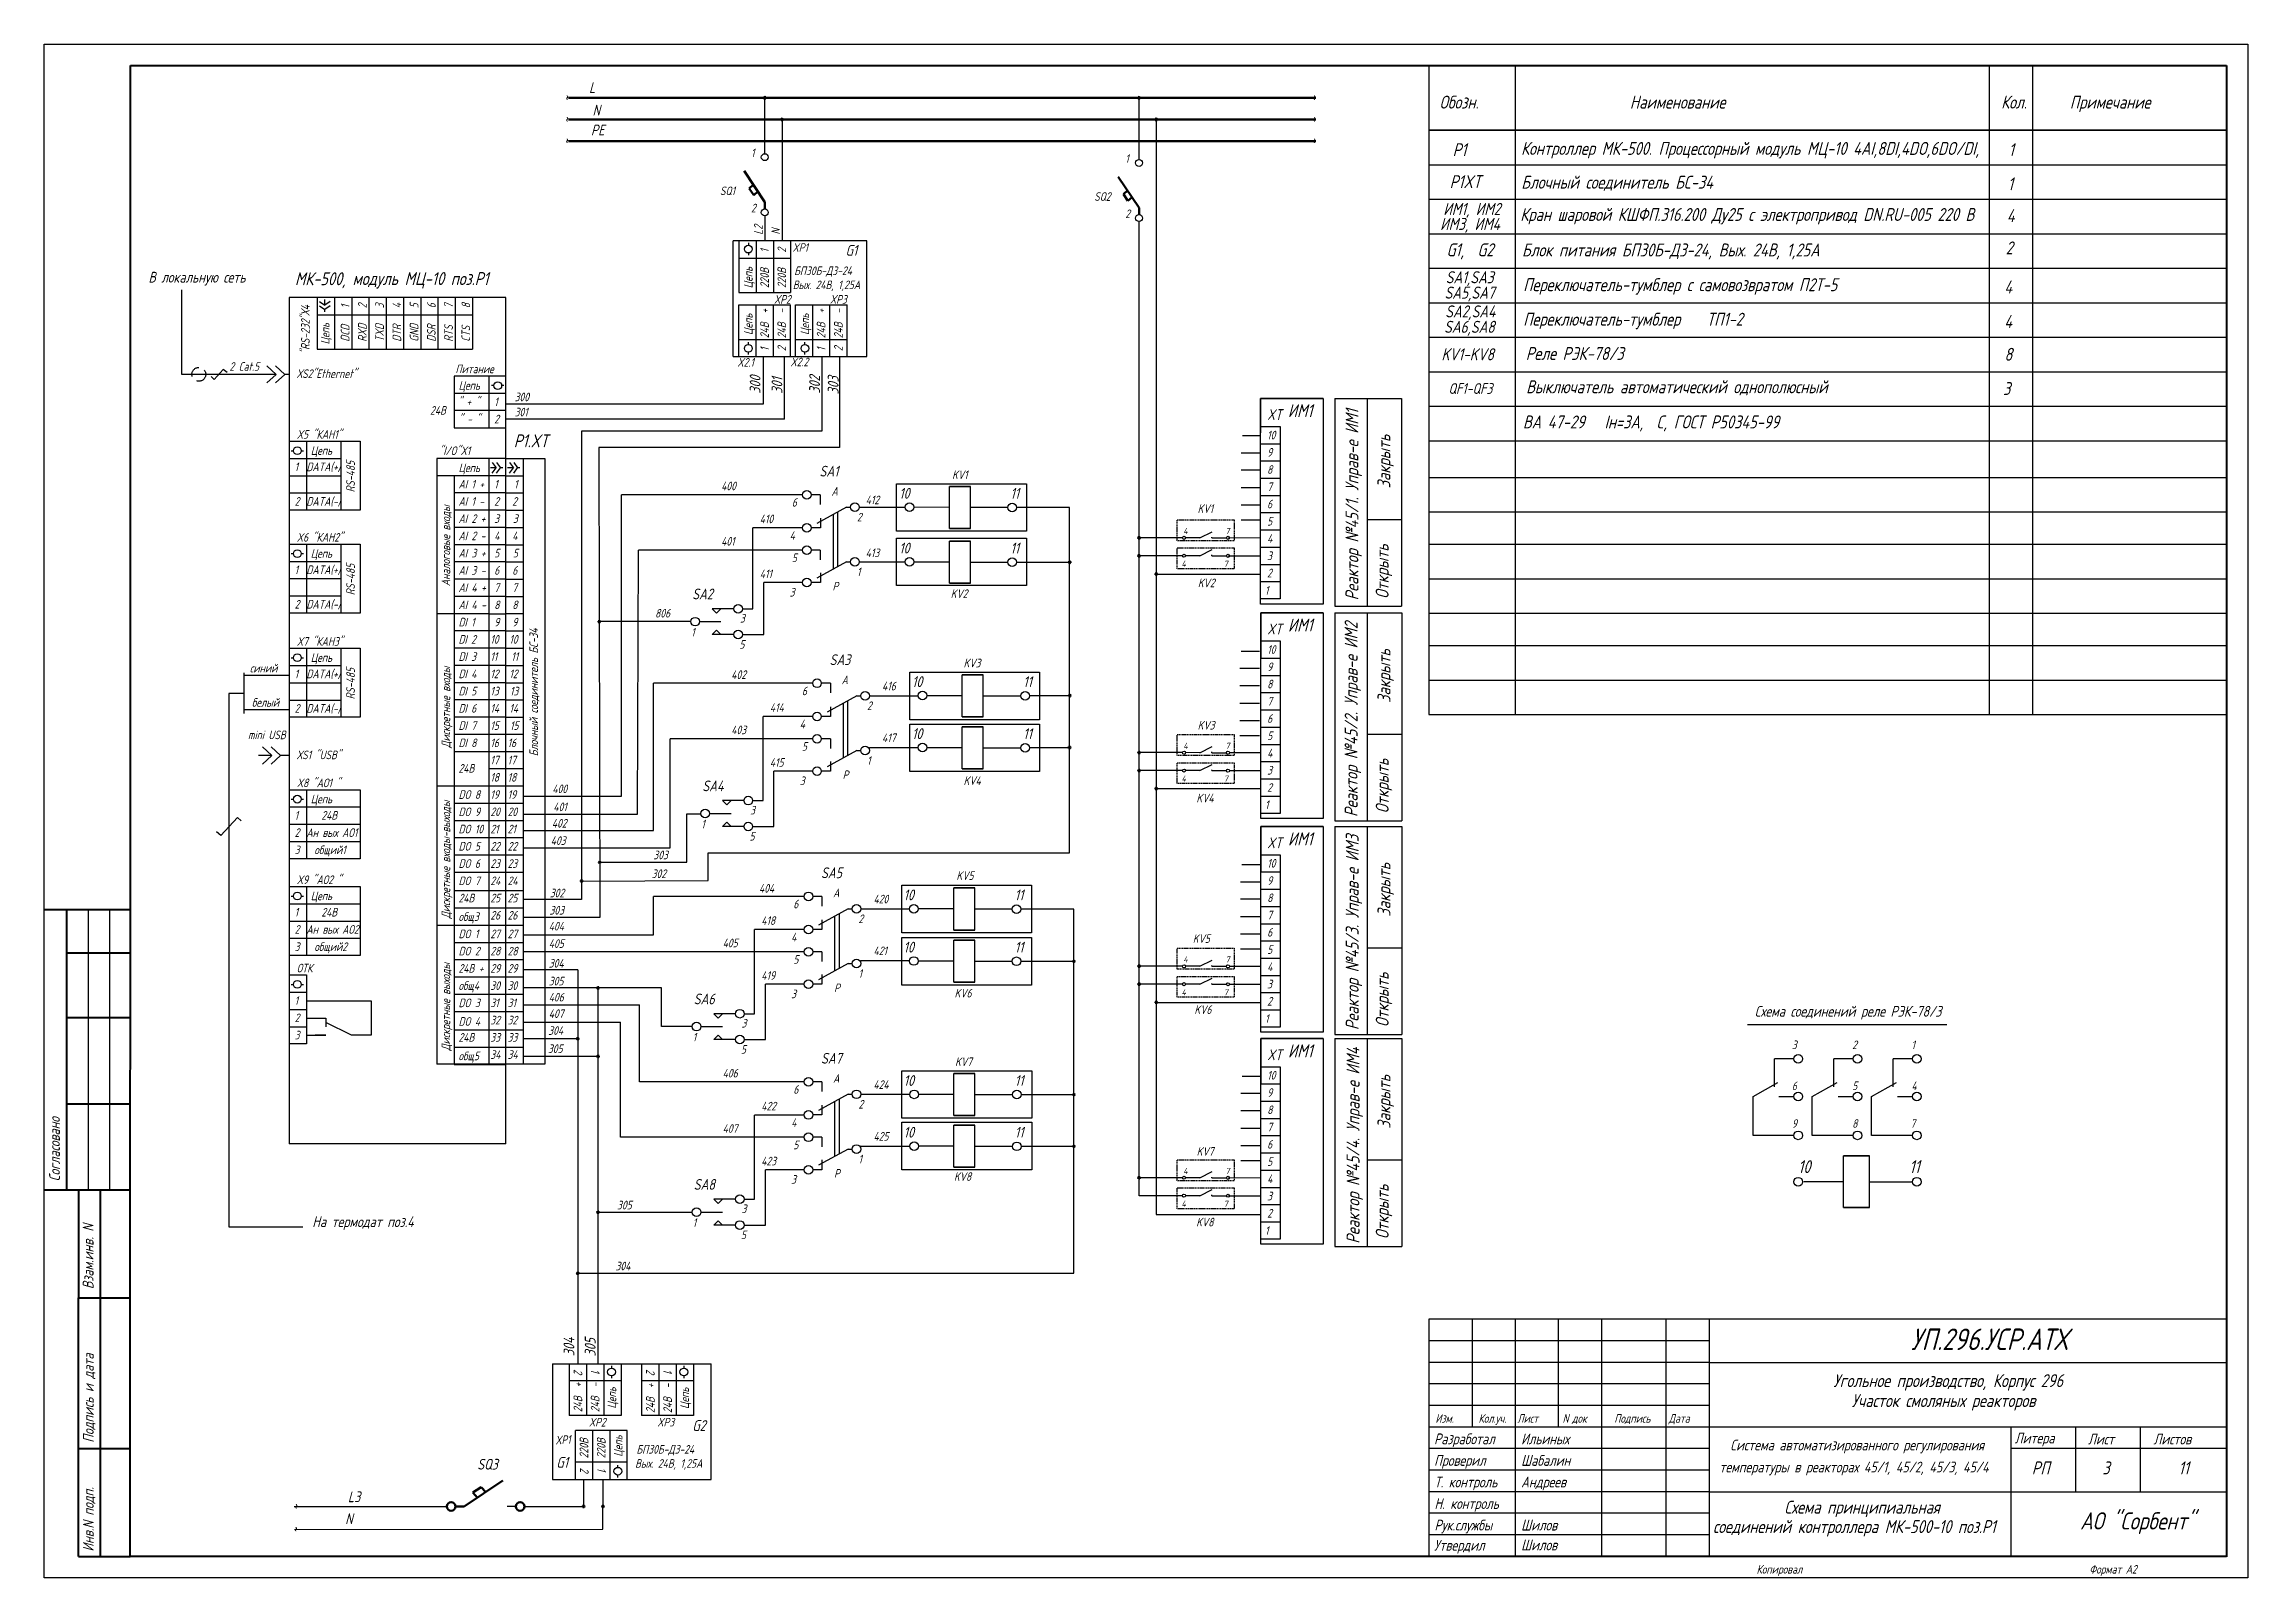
# Model space of a CAD drawing. Header units: millimetres. Extents: x 4645 to 5156, y -5120 to -4765.
import ezdxf

# ---------------------------------------------------------------- set-up
doc = ezdxf.new("R2010")
doc.units = ezdxf.units.MM
doc.linetypes.add('HIDDEN', pattern=[0.375, 0.25, -0.125])
doc.layers.add('MAIN', color=7, linetype='Continuous', lineweight=50)
doc.layers.add('АСУТП', color=7, linetype='Continuous')
doc.styles.add('GOST тип А', font='', dxfattribs={"oblique": 15})
doc.styles.get("Standard").update_dxf_attribs({"font": '', "oblique": 15})
doc.styles.add('АСУТП', font='', dxfattribs={"oblique": 15})
doc.styles.get('GOST тип А').set_extended_font_data('GOST type A')
doc.styles.get('Standard').set_extended_font_data('GOST type A')
doc.styles.get('АСУТП').set_extended_font_data('GOST type A')

msp = doc.modelspace()

# ---------------------------------------------------------------- texts
at = {"linetype": 'Continuous', "style": 'GOST тип А', "oblique": 15}
for s, height, p in [('L', 2.5, (4771.3, -4775.91)), ('N', 2.5, (4772.11, -4781.12)), ('Обозн.', 3, (4968.61, -4779.49)), ('Наименование', 3, (5012.76, -4779.49)), ('Кол.', 3, (5098.89, -4779.49)), ('Примечание', 3, (5114.82, -4779.49)), ('РЕ', 2.5, (4771.74, -4785.71)), ('Р1', 3, (4971.64, -4790.53)), ('Контроллер МК-500. Процессорный модуль МЦ-10 4AI,8DI,4DO,6DO/DI,', 3, (4987.53, -4790.23)), ('1', 3, (5100.64, -4790.53)), ('Р1XT', 3, (4970.95, -4797.94)), ('Блочный соединитель БС-34', 3, (4987.56, -4798.07)), ('1', 3, (5100.44, -4798.44)), ('ИМ3, ИМ4', 2.8, (4968.74, -4807.65)), ('ИМ1, ИМ2', 2.8, (4969.47, -4804.17)), ('G1,  G2', 3, (4970.23, -4813.74)), ('2', 3, (5099.94, -4813.3)), ('В локальную сеть', 2.5, (4669.09, -4819.85)), ('МК-500, ', 3, (4703.08, -4820.46)), ('модуль МЦ-10 поз.Р1', 3, (4716.45, -4820.42)), ('KV1-KV8', 2.8, (4969.05, -4837.88)), ('Реле РЭК-78/3', 3, (4988.61, -4837.79)), (' 2 Cat.5', 2, (4686.85, -4840.31)), ('ХS2"Ethernet"', 2, (4703.5, -4841.98)), ('Питание', 2, (4740.3, -4840.87)), ('Цепь', 2, (4741.03, -4844.71)), ('" + "', 2, (4740.9, -4848.5)), ('1', 2, (4749.3, -4848.5)), ('24В', 2, (4734.43, -4850.49)), ('" - "', 2, (4741.07, -4852.5)), ('2', 2, (4749.3, -4852.5)), ('ИМ1', 3, (4933.43, -4851.05)), ('X5 "КАН1"', 2, (4703.5, -4856.06)), ('1', 2, (4702.99, -4863.59)), ('DATA(+)', 2, (4705.73, -4863.59)), ('Цепь', 2, (4706.73, -4859.8)), ('"I/O"X1', 2, (4736.57, -4859.85)), ('Цепь', 2, (4741.03, -4863.81)), ('AI 1 +', 2, (4741.02, -4867.6)), ('2', 2, (4702.99, -4871.6)), ('DATA(-)', 2, (4705.73, -4871.6)), ('AI 1 -', 2, (4741.02, -4871.6)), ('2', 2, (4749.3, -4871.6)), ('10', 2.5, (4843.26, -4869.97)), ('11', 2.5, (4869.05, -4869.97)), ('AI 2 +', 2, (4741.02, -4875.6)), ('3', 2, (4749.3, -4875.6)), ('4', 1.4, (4909.14, -4878.15)), ('7', 1.4, (4918.94, -4878.15)), ('X6 "КАН2"', 2, (4703.5, -4879.93)), ('Цепь', 2, (4706.73, -4883.67)), ('AI 2 -', 2, (4741.02, -4879.6)), ('AI 3 +', 2, (4741.02, -4883.6)), ('5', 2, (4749.3, -4883.6)), ('4', 2, (4749.3, -4879.6)), ('10', 2.5, (4843.25, -4882.68)), ('11', 2.5, (4869.05, -4882.68)), ('1', 2, (4702.99, -4887.46)), ('DATA(+)', 2, (4705.73, -4887.46)), ('AI 3 -', 2, (4741.02, -4887.6)), ('6', 2, (4749.3, -4887.6)), ('4', 1.4, (4908.73, -4885.77)), ('7', 1.4, (4918.53, -4885.77)), ('AI 4 +', 2, (4741.02, -4891.6)), ('2', 2, (4702.99, -4895.47)), ('DATA(-)', 2, (4705.73, -4895.47)), ('AI 4 -', 2, (4741.02, -4895.6)), ('DI 1', 2, (4741.02, -4899.6)), ('8', 2, (4749.3, -4895.6)), ('9', 2, (4749.3, -4899.6)), ('ИМ1', 3, (4933.45, -4900.79)), ('X7 "КАН3"', 2, (4703.5, -4904.08)), ('DI 2', 2, (4741.02, -4903.6)), ('10', 2, (4748.4, -4903.6)), ('Цепь', 2, (4706.73, -4907.82)), ('DI 3', 2, (4741.02, -4907.6)), ('11', 2, (4748.4, -4907.6)), ('1', 2, (4702.99, -4911.62)), ('DATA(+)', 2, (4705.73, -4911.62)), ('DI 4', 2, (4741.02, -4911.6)), ('12', 2, (4748.4, -4911.6)), ('416', 2, (4839.27, -4914.43)), ('10', 2.5, (4846.23, -4913.66)), ('11', 2.5, (4872.02, -4913.66)), ('2', 2, (4702.99, -4919.62)), ('DATA(-)', 2, (4705.73, -4919.62)), ('DI 5', 2, (4741.02, -4915.6)), ('DI 6', 2, (4741.02, -4919.6)), ('13', 2, (4748.4, -4915.6)), ('14', 2, (4748.4, -4919.6)), ('DI 7', 2, (4741.02, -4923.6)), ('15', 2, (4748.4, -4923.6)), ('10', 2.5, (4846.23, -4925.72)), ('11', 2.5, (4872.02, -4925.72)), ('mini USB', 2, (4692.17, -4925.76)), ('ХS1 "USB"', 2, (4703.5, -4930.4)), ('DI 8', 2, (4741.02, -4927.6)), ('16', 2, (4748.4, -4927.6)), ('16', 2, (4752.4, -4927.6)), ('417', 2, (4839.27, -4926.43)), ('4', 1.4, (4909.16, -4927.98)), ('7', 1.4, (4918.96, -4927.98)), ('24В', 2, (4741.02, -4933.51)), ('17', 2, (4748.4, -4931.6)), ('18', 2, (4748.4, -4935.6)), ('17', 2, (4752.4, -4931.6)), ('18', 2, (4752.4, -4935.6)), ('X8 "АО1 "', 2, (4703.5, -4936.89)), ('Цепь', 2, (4706.73, -4940.63)), ('DO 8', 2, (4741.02, -4939.6)), ('19', 2, (4748.4, -4939.6)), ('19', 2, (4752.4, -4939.6)), ('4', 1.4, (4908.75, -4935.59)), ('7', 1.4, (4918.55, -4935.59)), ('24В', 2, (4709.2, -4944.42)), ('DO 9', 2, (4741.02, -4943.6)), ('20', 2, (4748.4, -4943.6)), ('20', 2, (4752.4, -4943.6)), ('2', 2, (4702.99, -4948.42)), ('Ан вых АО1', 2, (4705.73, -4948.42)), ('DO 10', 2, (4741.02, -4947.6)), ('21', 2, (4748.4, -4947.6)), ('21', 2, (4752.4, -4947.6)), ('ИМ1', 3, (4933.46, -4950.37)), ('3', 2, (4702.99, -4952.42)), ('общий1', 2, (4707.58, -4952.42)), ('DO 5', 2, (4741.02, -4951.6)), ('DO 6', 2, (4741.02, -4955.6)), ('22', 2, (4748.4, -4951.6)), ('23', 2, (4748.4, -4955.6)), ('22', 2, (4752.4, -4951.6)), ('23', 2, (4752.4, -4955.6)), ('X9 "АО2 "', 2, (4703.5, -4959.35)), ('DO 7', 2, (4741.02, -4959.6)), ('24', 2, (4748.4, -4959.6)), ('24', 2, (4752.4, -4959.6)), ('Цепь', 2, (4706.73, -4963.09)), ('24В ', 2, (4741.02, -4963.6)), ('25', 2, (4748.4, -4963.6)), ('25', 2, (4752.4, -4963.6)), ('420', 2, (4837.28, -4963.84)), ('10', 2.5, (4844.25, -4963.12)), ('11', 2.5, (4870.05, -4963.12)), ('2', 2, (4702.99, -4970.88)), ('1', 2, (4702.99, -4966.88)), ('Ан вых АО2', 2, (4705.73, -4970.88)), ('24В', 2, (4709.2, -4966.88)), ('общ3', 2, (4741.02, -4967.91)), ('26', 2, (4748.4, -4967.6)), ('26', 2, (4752.4, -4967.6)), ('3', 2, (4702.99, -4974.88)), ('общий2', 2, (4707.58, -4974.88)), ('DO 1', 2, (4741.02, -4971.91)), ('DO 2', 2, (4741.02, -4975.91)), ('27', 2, (4748.4, -4971.91)), ('28', 2, (4748.4, -4975.91)), ('27', 2, (4752.4, -4971.91)), ('28', 2, (4752.4, -4975.91)), ('421', 2, (4837.28, -4975.84)), ('10', 2.5, (4844.25, -4975.24)), ('11', 2.5, (4870.05, -4975.24)), ('ОТК', 2, (4703.5, -4979.84)), ('24В +', 2, (4741.02, -4979.91)), ('29', 2, (4748.4, -4979.91)), ('29', 2, (4752.4, -4979.91)), ('4', 1.4, (4909.16, -4977.52)), ('7', 1.4, (4918.96, -4977.52)), ('общ4', 2, (4741.02, -4983.91)), ('30', 2, (4748.4, -4983.91)), ('30', 2, (4752.4, -4983.91)), ('4', 1.4, (4908.75, -4985.14)), ('7', 1.4, (4918.55, -4985.14)), ('2', 2, (4702.99, -4991.38)), ('1', 2, (4702.99, -4987.38)), ('DO 3', 2, (4741.02, -4987.91)), ('31', 2, (4748.4, -4987.91)), ('32', 2, (4748.4, -4991.91)), ('31', 2, (4752.4, -4987.91)), ('32', 2, (4752.4, -4991.91)), ('Схема соединений реле РЭК-78/3', 2.5, (5041.74, -4990.11)), ('3', 2, (4702.99, -4995.38)), ('24В ', 2, (4741.02, -4995.91)), ('DO 4', 2, (4741.02, -4992.22)), ('33', 2, (4748.4, -4995.91)), ('33', 2, (4752.4, -4995.91)), ('общ5', 2, (4741.02, -5000.22)), ('34', 2, (4748.4, -4999.91)), ('34', 2, (4752.4, -4999.91)), ('ИМ1', 3, (4933.46, -4999.54)), ('3', 2, (5050.33, -4997.64)), ('2', 2, (5064.33, -4997.64)), ('1', 2, (5078.08, -4997.64)), ('424', 2, (4837.28, -5006.87)), ('10', 2.5, (4844.29, -5006.17)), ('11', 2.5, (4870.08, -5006.17)), ('6', 2, (5050.33, -5007.14)), ('5', 2, (5064.33, -5007.14)), ('4', 2, (5078.08, -5007.14)), ('9', 2, (5050.33, -5015.89)), ('8', 2, (5064.33, -5015.89)), ('7', 2, (5077.83, -5015.89)), ('425', 2, (4837.28, -5018.87)), ('10', 2.5, (4844.29, -5018.16)), ('11', 2.5, (4870.08, -5018.16)), ('4', 1.4, (4909.14, -5026.59)), ('7', 1.4, (4918.94, -5026.59)), ('10', 3, (5051.78, -5026.39)), ('11', 3, (5077.58, -5026.39)), ('4', 1.4, (4908.73, -5034.21)), ('7', 1.4, (4918.53, -5034.21)), ('На термодат поз.4', 2.5, (4707.09, -5038.92)), ('L3', 2.5, (4715.36, -5102.72)), ('N', 2.5, (4714.73, -5107.81))]:
    msp.add_text(s, height=height, dxfattribs=at).set_placement(p)
at = {"color": 7, "linetype": 'Continuous', "style": 'GOST тип А', "oblique": 15}
for s, rotation, p in [('L2', 90, (4811.58, -4808.75)), ('N', 90, (4815.59, -4808.72)), ('XP1', 3.5452, (4763.5, -5089.37))]:
    msp.add_text(s, height=2, rotation=rotation, dxfattribs=at).set_placement(p)
for s, height, p in [('XP1', 2, (4818.49, -4812.72)), ('БП30Б-Д3-24', 2, (4818.88, -4818.1)), ('SA5,SA7', 2.8, (4969.77, -4823.58)), ('SA1,SA3', 2.8, (4970.03, -4820.01)), ('Переключатель-тумблер с самовозвратом П2Т-5', 3, (4988.02, -4821.84)), ('XP2', 2, (4814.2, -4824.74)), ('XP3', 2, (4827.18, -4824.74)), ('SA2,SA4', 2.8, (4969.92, -4827.93)), ('SA6,SA8', 2.8, (4969.65, -4831.51)), ('Переключатель-тумблер    ТП1-2', 3, (4988.02, -4829.84)), ('XT', 2.5, (4928.6, -4851.71)), ('10', 2, (4928.6, -4856.21)), ('9', 2, (4928.6, -4860.21)), ('400', 2, (4801.94, -4868.03)), ('SA1', 2.5, (4824.75, -4864.83)), ('KV1', 2, (4855.52, -4865.42)), ('8', 2, (4928.6, -4864.21)), ('7', 2, (4928.6, -4868.21)), ('6', 2, (4818.34, -4871.82)), ('А', 2, (4827.55, -4869.25)), ('412', 2, (4835.47, -4871.26)), ('KV1', 2, (4912.48, -4873.28)), ('6', 2, (4928.6, -4872.21)), ('410', 2, (4810.89, -4875.67)), ('5', 2, (4928.6, -4876.21)), ('401', 2, (4801.94, -4880.86)), ('4', 2, (4817.84, -4879.5)), ('413', 2, (4835.47, -4883.54)), ('3', 2, (4928.6, -4884.21)), ('4', 2, (4928.6, -4880.21)), ('411', 2, (4810.89, -4888.41)), ('5', 2, (4818.34, -4884.68)), ('1', 2, (4833.44, -4887.95)), ('2', 2, (4928.6, -4888.21)), ('SA2', 2.5, (4795.22, -4893.32)), ('3', 2, (4817.84, -4892.67)), ('Р', 2, (4827.77, -4891.27)), ('KV2', 2, (4855.2, -4893)), ('KV2', 2, (4912.54, -4890.51)), ('1', 2, (4928.1, -4892.21)), ('3', 2, (4806.31, -4898.71)), ('1', 2, (4794.99, -4901.93)), ('5', 2, (4806.17, -4904.76)), ('XT', 2.5, (4928.62, -4901.46)), ('SA3', 2.5, (4827.09, -4908.57)), ('KV3', 2, (4858.18, -4909.09)), ('9', 2, (4928.62, -4909.96)), ('10', 2, (4928.62, -4905.96)), ('402', 2, (4804.29, -4911.78)), ('А', 2, (4829.9, -4912.99)), ('8', 2, (4928.62, -4913.96)), ('414', 2, (4813.24, -4919.42)), ('6', 2, (4820.68, -4915.56)), ('2', 2, (4835.79, -4918.99)), ('7', 2, (4928.62, -4917.96)), ('403', 2, (4804.29, -4924.6)), ('4', 2, (4820.18, -4923.24)), ('KV3', 2, (4912.49, -4923.52)), ('6', 2, (4928.62, -4921.96)), ('5', 2, (4820.68, -4928.42)), ('5', 2, (4928.62, -4925.96)), ('4', 2, (4928.62, -4929.96)), ('415', 2, (4813.24, -4932.15)), ('Р', 2, (4830.12, -4935.01)), ('1', 2, (4835.79, -4931.69)), ('3', 2, (4928.62, -4933.96)), ('400', 2, (4762.79, -4938.27)), ('SA4', 2.5, (4797.57, -4937.83)), ('3', 2, (4820.18, -4936.41)), ('KV4', 2, (4858.19, -4936.37)), ('KV4', 2, (4912.2, -4940.41)), ('2', 2, (4928.62, -4937.96)), ('401', 2, (4763.01, -4942.46)), ('3', 2, (4808.66, -4943.22)), ('1', 2, (4928.12, -4941.96)), ('403', 2, (4762.41, -4950.28)), ('402', 2, (4762.67, -4946.26)), ('1', 2, (4797.33, -4946.44)), ('5', 2, (4808.52, -4949.27)), ('XT', 2.5, (4928.62, -4951.04)), ('10', 2, (4928.62, -4955.54)), ('SA5', 2.5, (4825.1, -4957.99)), ('KV5', 2, (4856.53, -4958.4)), ('9', 2, (4928.62, -4959.54)), ('404', 2, (4810.72, -4961.34)), ('6', 2, (4818.69, -4964.98)), ('А', 2, (4827.91, -4962.41)), ('8', 2, (4928.62, -4963.54)), ('418', 2, (4811.25, -4968.83)), ('2', 2, (4833.8, -4968.41)), ('7', 2, (4928.62, -4967.54)), ('405', 2, (4802.3, -4974.02)), ('4', 2, (4818.19, -4972.66)), ('KV5', 2, (4911.37, -4972.99)), ('5', 2, (4928.62, -4975.54)), ('6', 2, (4928.62, -4971.54)), ('419', 2, (4811.25, -4981.57)), ('5', 2, (4818.69, -4977.84)), ('1', 2, (4833.8, -4981.11)), ('4', 2, (4928.62, -4979.54)), ('SA6', 2.5, (4795.57, -4987.25)), ('3', 2, (4818.19, -4985.83)), ('Р', 2, (4828.13, -4984.43)), ('KV6', 2, (4856.09, -4985.66)), ('3', 2, (4928.62, -4983.54)), ('KV6', 2, (4911.73, -4989.48)), ('1', 2, (4928.12, -4991.54)), ('2', 2, (4928.62, -4987.54)), ('1', 2, (4795.34, -4995.86)), ('3', 2, (4806.67, -4992.64)), ('5', 2, (4806.53, -4998.69)), ('SA7', 2.5, (4825.1, -5001.01)), ('KV7', 2, (4856.21, -5001.57)), ('XT', 2.5, (4928.62, -5000.21)), ('406', 2, (4802.3, -5004.22)), ('А', 2, (4827.91, -5005.43)), ('10', 2, (4928.62, -5004.71)), ('422', 2, (4811.25, -5011.86)), ('6', 2, (4818.69, -5008)), ('2', 2, (4833.8, -5011.43)), ('9', 2, (4928.62, -5008.71)), ('407', 2, (4802.3, -5017.05)), ('4', 2, (4818.19, -5015.68)), ('8', 2, (4928.62, -5012.71)), ('7', 2, (4928.62, -5016.71)), ('5', 2, (4818.69, -5020.86)), ('KV7', 2, (4912.26, -5022.37)), ('6', 2, (4928.62, -5020.71)), ('423', 2, (4811.25, -5024.6)), ('Р', 2, (4828.13, -5027.45)), ('1', 2, (4833.8, -5024.13)), ('5', 2, (4928.62, -5024.71)), ('SA8', 2.5, (4795.57, -5030.27)), ('3', 2, (4818.19, -5028.85)), ('KV8', 2, (4855.96, -5028.2)), ('3', 2, (4928.62, -5032.71)), ('4', 2, (4928.62, -5028.71)), ('3', 2, (4806.67, -5035.66)), ('2', 2, (4928.62, -5036.71)), ('1', 2, (4795.34, -5038.88)), ('5', 2, (4806.53, -5041.71)), ('KV8', 2, (4912.16, -5038.76)), ('1', 2, (4928.12, -5040.71)), ('XP2', 2, (4771.27, -5085.17)), ('XP3', 2, (4787.13, -5085.17)), ('БП30Б-Д3-24', 2, (4782.29, -5091.46))]:
    msp.add_text(s, height=height, dxfattribs=at).set_placement(p)
at = {"linetype": 'Continuous', "style": 'GOST тип А', "oblique": 15}
for s, height, rotation, p in [('1', 2, 90, (4813.02, -4812.91)), ('2', 2, 90, (4817.02, -4812.91)), ('Цепь', 2, 90, (4809.23, -4821.18)), ('220В', 2, 90, (4813.02, -4821.12)), ('220В', 2, 90, (4817.02, -4821.12)), ('"RS-232"Х4', 2, 90, (4706.5, -4836.41)), ('1', 2, 90, (4715.72, -4825.81)), ('2', 2, 90, (4719.72, -4825.81)), ('3', 2, 90, (4723.72, -4825.81)), ('4', 2, 90, (4727.72, -4825.81)), ('5', 2, 90, (4731.72, -4825.81)), ('6', 2, 90, (4735.72, -4825.81)), ('7', 2, 90, (4739.72, -4825.81)), ('8', 2, 90, (4743.72, -4825.81)), ('24В  +', 2, 90, (4813.02, -4832.76)), ('24В  -', 2, 90, (4817.02, -4832.76)), ('24В  +', 2, 90, (4826.14, -4832.76)), ('24В  -', 2, 90, (4830.14, -4832.76)), ('DCD', 2, 90, (4715.72, -4833.58)), ('RXD', 2, 90, (4719.72, -4833.58)), ('TXD', 2, 90, (4723.72, -4833.58)), ('DTR', 2, 90, (4727.72, -4833.58)), ('GND', 2, 90, (4731.72, -4833.58)), ('DSR', 2, 90, (4735.72, -4833.58)), ('RTS', 2, 90, (4739.72, -4833.58)), ('CTS', 2, 90, (4743.72, -4833.58)), ('Цепь', 2, 90, (4809.23, -4832.01)), ('Цепь', 2, 90, (4822.35, -4832.01)), ('1', 2, 90, (4813.02, -4835.75)), ('2', 2, 90, (4817.02, -4835.75)), ('1', 2, 90, (4826.14, -4835.75)), ('2', 2, 90, (4830.14, -4835.75)), ('Реактор №45/1. Управ-е ИМ1', 3, 90, (4949.79, -4893.56)), ('Закрыть', 3, 90, (4957.2, -4867.59)), ('RS-485', 2, 90, (4716.98, -4868.51)), ('Аналоговые входы', 2, 90, (4739.09, -4890.28)), ('Открыть', 3, 90, (4956.79, -4893.19)), ('RS-485', 2, 90, (4716.98, -4892.38)), ('Реактор №45/2. Управ-е ИМ2', 3, 90, (4949.59, -4943.8)), ('Закрыть', 3, 90, (4957.22, -4917.34)), ('RS-485', 2, 90, (4716.98, -4916.53)), ('Дискретные входы', 2, 90, (4739.09, -4927.76)), ('Открыть', 3, 90, (4956.81, -4942.94)), ('Дискретные входы-выходы', 2, 90, (4739.09, -4967.34)), ('Реактор №45/3. Управ-е ИМ3', 3, 90, (4949.85, -4993.23)), ('Закрыть', 3, 90, (4957.22, -4966.91)), ('Дискретные выходы', 2, 90, (4739.09, -4998.02)), ('Открыть', 3, 90, (4956.81, -4992.51)), ('Реактор №45/4. Управ-е ИМ4', 3, 90, (4950.04, -5042.78)), ('Закрыть', 3, 90, (4957.22, -5016.09)), ('Открыть', 3, 90, (4956.81, -5041.69)), ('304', 2.5, 90, (4767.89, -5068.85)), ('305', 2.5, 90, (4772.82, -5068.93)), ('24В  +', 2, 90, (4769.71, -5081.84)), ('2', 2, 270, (4767.77, -5071.87)), ('24В  -', 2, 90, (4773.71, -5081.84)), ('1', 2, 270, (4771.77, -5071.87)), ('Цепь', 2, 89.7415, (4777.59, -5081.04)), ('24В  +', 2, 90, (4786.53, -5082.04)), ('2', 2, 270, (4784.55, -5071.87)), ('24В  -', 2, 90, (4790.53, -5082.04)), ('1', 2, 270, (4788.55, -5071.87)), ('Цепь', 2, 89.7415, (4794.47, -5081.12)), ('220В', 2, 89.6865, (4771.11, -5092.55)), ('220В', 2, 89.6865, (4775.11, -5092.57)), ('Цепь', 2, 90, (4779.06, -5092.19)), ('2', 2, 270, (4769.23, -5094.7))]:
    msp.add_text(s, height=height, rotation=rotation, dxfattribs=at).set_placement(p)
at = {"linetype": 'Continuous', "oblique": 15}
for s, rotation, p in [('Цепь', 90, (4711.08, -4834.2)), ('1', 270, (4773.23, -5094.7))]:
    msp.add_text(s, height=2, rotation=rotation, dxfattribs=at).set_placement(p)
for s, p in [('1', (4749.3, -4867.6)), ('7', (4749.3, -4891.6)), ('1', (4702.99, -4944.42)), ('Копировал', (5042.14, -5119.29)), ('Формат A2', (5119.34, -5119.29))]:
    msp.add_text(s, height=2, dxfattribs=at).set_placement(p)
at = {"color": 7, "linetype": 'Continuous', "oblique": 15}
msp.add_text('2', height=2, dxfattribs=at).set_placement((4833.44, -4875.25))
at = {"color": 7, "style": 'GOST тип А', "oblique": 15}
for s, height, p in [('Разработал', 2.5, (4967.34, -5089.29)), ('Изм.', 2, (4967.64, -5084.29)), ('Кол.уч.', 2, (4977.64, -5084.29)), ('Лист', 2, (4986.64, -5084.29)), ('Ильиных', 2.5, (4987.53, -5089.29)), ('док', 2, (4999.34, -5084.29)), ('Подпись', 2, (5009.14, -5084.29)), ('Дата', 2, (5021.77, -5084.29)), ('Литера', 2.5, (5102.04, -5089.09)), ('Лист', 2.5, (5119.03, -5089.34)), ('Листов', 2.5, (5134.22, -5089.34)), ('Проверил', 2.5, (4967.34, -5094.29)), ('Шабалин', 2.5, (4987.53, -5094.29)), ('Т. контроль', 2.5, (4967.42, -5099.29)), ('Андреев', 2.5, (4987.53, -5099.29)), ('РП', 3, (5106, -5096.27)), ('3', 3, (5122.36, -5096.27)), ('Н. контроль', 2.5, (4967.42, -5104.29)), ('Рук.службы', 2.5, (4967.42, -5109.29)), ('Шилов', 2.5, (4987.53, -5109.29)), ('АО "Сорбент"', 4, (5117.21, -5109.06)), ('Утвердил', 2.5, (4967.34, -5113.96)), ('Шилов', 2.5, (4987.53, -5113.89))]:
    msp.add_text(s, height=height, dxfattribs=at).set_placement(p)
at = {"color": 7, "oblique": 15}
msp.add_text('N', height=2, dxfattribs=at).set_placement((4997.14, -5084.29))
at = {"style": 'GOST тип А', "oblique": 15}
msp.add_text('11', height=3, dxfattribs=at).set_placement((5140.04, -5096.27))
at = {"layer": 'MAIN', "color": 7, "linetype": 'Continuous', "lineweight": -3, "style": 'GOST тип А', "oblique": 15}
for s, p in [('~', (4767.55, -4778.01)), ('~', (4940.9, -4778.01)), ('~', (4767.55, -4783.01)), ('~', (4940.9, -4783.01)), ('~', (4767.55, -4788.01)), ('~', (4940.9, -4788.01)), ('300', (4811.08, -4845.62)), ('301', (4816.14, -4845.62)), ('302', (4824.87, -4845.59)), ('303', (4829.19, -4845.78)), ('~', (4704.71, -5104.7)), ('~', (4704.63, -5110.02))]:
    msp.add_text(s, height=2.5, rotation=90, dxfattribs=at).set_placement(p)
for s, height, p in [('1', 2, (4808.87, -4790.76)), ('1', 2, (4895.69, -4792.09)), ('SQ1', 2, (4801.67, -4799.56)), ('SQ2', 2, (4888.49, -4800.89)), ('2', 2, (4808.87, -4803.56)), ('2', 2, (4895.69, -4804.89)), ('4', 3, (5100.21, -4805.81)), ('Блок питания БП30Б-Д3-24, Вых. 24В, 1,25А', 3, (4987.74, -4813.78)), ('G1', 2.5, (4830.81, -4813.6)), ('Вых. 24В, 1,25А', 2, (4818.56, -4821.37)), ('4', 3, (5099.61, -4822.36)), ('4', 3, (5099.61, -4830.36)), ('8', 3, (5099.65, -4837.98)), ('X2.1', 2, (4805.7, -4839.35)), ('X2.2', 2, (4818.02, -4839.26)), ('300', 2, (4754.02, -4847.38)), ('QF1-QF3', 2.5, (4970.66, -4845.67)), ('3', 3, (5099.31, -4845.93)), ('301', 2, (4754.02, -4850.88)), ('806', 2, (4786.62, -4897.54)), ('синий ', 2, (4692.61, -4910.28)), ('белый', 2, (4693.07, -4918.23)), ('303', 2, (4786.22, -4953.61)), ('302', 2, (4785.82, -4957.95)), ('302', 2, (4762.2, -4962.43)), ('404', 2, (4761.95, -4970.12)), ('303', 2, (4762.12, -4966.44)), ('405', 2, (4761.95, -4974.16)), ('304', 2, (4761.95, -4978.74)), ('305', 2, (4761.95, -4982.86)), ('406', 2, (4761.95, -4986.59)), ('407', 2, (4761.95, -4990.41)), ('304', 2, (4761.83, -4994.34)), ('305', 2, (4761.75, -4998.54)), ('305', 2, (4777.79, -5034.8)), ('304', 2, (4777.44, -5048.95)), ('G2', 2.5, (4795.26, -5086.19)), ('SQ3', 2.5, (4745.36, -5095.17)), ('G1', 2.5, (4763.71, -5094.74)), ('Вых. 24В, 1,25А', 2, (4781.98, -5094.74)), ('Схема принципиальная ', 3, (5048.6, -5105.38)), ('соединений контроллера МК-500-10 поз.Р1', 3, (5032.06, -5109.88))]:
    msp.add_text(s, height=height, dxfattribs=at).set_placement(p)
at = {"layer": 'MAIN', "color": 0, "linetype": 'Continuous', "lineweight": -3, "style": 'GOST тип А', "oblique": 15}
for s, p in [('Выключатель автоматический однополюсный ', (4988.7, -4845.52)), ('ВА 47-29   Iн=3А,  С, ГОСТ Р50345-99', (4987.95, -4853.67))]:
    msp.add_text(s, height=3, dxfattribs=at).set_placement(p)
at = {"layer": 'MAIN', "color": 7, "linetype": 'Continuous', "lineweight": -3, "oblique": 15}
for s, p in [('Согласовано', (4648.55, -5028.29)), ('Взам.инв. N', (4656.35, -5053.3)), ('Подпись и дата', (4656.4, -5088.93)), ('Инв.N подп.', (4656.4, -5114.18))]:
    msp.add_text(s, height=2.5, rotation=90, dxfattribs=at).set_placement(p)
at = {"layer": 'MAIN', "style": 'GOST тип А', "oblique": 15}
msp.add_text('УП.296.УСР.АТХ', height=5, dxfattribs=at).set_placement((5077.98, -5067.44))
at = {"layer": 'MAIN', "color": 7, "linetype": 'Continuous', "style": 'GOST тип А', "oblique": 15}
for s, p in [('Угольное производство, Корпус 296', (5059.97, -5076.03)), ('Участок смоляных реакторов', (5064.21, -5080.66))]:
    msp.add_text(s, height=3, dxfattribs=at).set_placement(p)
at = {"layer": 'MAIN', "lineweight": 15, "style": 'GOST тип А', "oblique": 15}
for s, p in [('Система автоматизированного регулирования', (5036.05, -5090.72)), ('температуры в реакторах 45/1, 45/2, 45/3, 45/4', (5033.53, -5095.82))]:
    msp.add_text(s, height=2.5, dxfattribs=at).set_placement(p)
at = {"layer": 'АСУТП', "color": 7, "linetype": 'Continuous', "lineweight": -3, "style": 'GOST тип А', "oblique": 15}
msp.add_text('Кран шаровой КШФП.316.200 Ду25 с электропривод DN.RU-005 220 В ', height=3, dxfattribs=at).set_placement((4987.33, -4805.55))
at = {"layer": 'АСУТП', "linetype": 'Continuous', "style": 'АСУТП', "oblique": 15}
for s, height, p in [('Р1.XT', 3, (4753.84, -4858.05)), ('1', 2, (4749.3, -4867.6)), ('1', 2, (4753.91, -4867.6)), ('2', 2, (4753.47, -4871.6)), ('3', 2, (4753.63, -4875.6)), ('4', 2, (4753.48, -4879.6)), ('5', 2, (4753.63, -4883.6)), ('6', 2, (4753.49, -4887.6)), ('7', 2, (4749.3, -4891.6)), ('7', 2, (4753.48, -4891.6)), ('8', 2, (4753.49, -4895.6)), ('9', 2, (4753.49, -4899.6)), ('10', 2, (4752.81, -4903.6)), ('11', 2, (4753.24, -4907.6)), ('12', 2, (4752.8, -4911.6)), ('14', 2, (4752.81, -4919.6)), ('13', 2, (4752.95, -4915.6)), ('15', 2, (4752.95, -4923.6))]:
    msp.add_text(s, height=height, dxfattribs=at).set_placement(p)
msp.add_text('Блочный соединитель БС-34', height=2, rotation=90, dxfattribs=at).set_placement((4759.46, -4929.71))

# ---------------------------------------------------------------- linework, layer by layer
at = {"linetype": 'Continuous'}
for p, q in [((4644.89, -4764.53), (5156.14, -4764.53)), ((4644.89, -5120.29), (4644.89, -4764.53)), ((5156.14, -4764.53), (5156.14, -5120.29)), ((4966.14, -4769.53), (5151.14, -4769.53)), ((4812.07, -4789.96), (4812.07, -4777.01)), ((4816.07, -4782.01), (4816.07, -4810.17)), ((4902.89, -4782.01), (4902.89, -5035.96)), ((5151.14, -4784.53), (4966.14, -4784.53)), ((4966.14, -4792.53), (5151.14, -4792.53)), ((4966.14, -4800.53), (5151.14, -4800.53)), ((4898.9, -5031.64), (4898.89, -4805.69)), ((4966.14, -4808.53), (5151.14, -4808.53)), ((4966.14, -4816.53), (5151.14, -4816.53)), ((4966.14, -4824.53), (5151.14, -4824.53)), ((4966.14, -4832.53), (5151.14, -4832.53)), ((4966.14, -4840.53), (5151.14, -4840.53)), ((4944.31, -4846.71), (4944.31, -4894.93)), ((4944.31, -4846.71), (4959.81, -4846.71)), ((4951.81, -4846.71), (4951.81, -4894.93)), ((4959.81, -4846.71), (4959.81, -4894.93)), ((4966.14, -4848.53), (5151.14, -4848.53)), ((4927.12, -4855.39), (4922.87, -4855.39)), ((4966.14, -4856.53), (5151.14, -4856.53)), ((4773.61, -4858.1), (4773.82, -4967.13)), ((4927.12, -4859.39), (4922.56, -4859.39)), ((4859.8, -4867.11), (4854.93, -4867.11)), ((4927.12, -4863.39), (4922.56, -4863.39)), ((4966.14, -4865.03), (5151.14, -4865.03)), ((4854.93, -4871.98), (4846.67, -4871.97)), ((4859.8, -4871.97), (4868.49, -4871.97)), ((4922.56, -4867.39), (4927.12, -4867.39)), ((4922.56, -4871.39), (4927.12, -4871.39)), ((4922.56, -4874.89), (4927.12, -4874.89)), ((4951.81, -4874.8), (4959.81, -4874.8)), ((4966.14, -4873.03), (5151.14, -4873.03)), ((4859.8, -4879.82), (4854.92, -4879.82)), ((4919.86, -4879.05), (4927.1, -4879.01)), ((4966.14, -4880.53), (5151.14, -4880.53)), ((4854.92, -4884.69), (4846.66, -4884.68)), ((4859.8, -4884.68), (4868.48, -4884.68)), ((4902.89, -4887.46), (4927.1, -4887.46)), ((4966.14, -4888.53), (5151.14, -4888.53)), ((4944.31, -4894.93), (4959.81, -4894.93)), ((4944.33, -4896.46), (4944.33, -4944.67)), ((4944.33, -4896.46), (4959.83, -4896.46)), ((4951.83, -4896.46), (4951.83, -4944.67)), ((4959.83, -4896.46), (4959.83, -4944.67)), ((4966.14, -4896.53), (5151.14, -4896.53)), ((4794.9, -4898.49), (4773.61, -4898.49)), ((4926.87, -4905.39), (4922.62, -4905.39)), ((4966.14, -4904.03), (5151.14, -4904.03)), ((4862.77, -4910.79), (4857.9, -4910.79)), ((4926.87, -4909.39), (4922.31, -4909.39)), ((4966.14, -4912.03), (5151.14, -4912.03)), ((4836.33, -4915.68), (4847.65, -4915.68)), ((4857.9, -4915.67), (4849.64, -4915.66)), ((4862.77, -4915.66), (4871.46, -4915.66)), ((4926.87, -4913.39), (4922.31, -4913.39)), ((4922.31, -4917.39), (4926.87, -4917.39)), ((4862.77, -4922.85), (4857.9, -4922.85)), ((4922.31, -4921.39), (4926.87, -4921.39)), ((4966.14, -4920.03), (5151.14, -4920.03)), ((4836.33, -4927.68), (4847.64, -4927.68)), ((4857.9, -4927.73), (4849.64, -4927.72)), ((4862.77, -4927.72), (4871.46, -4927.72)), ((4922.31, -4924.89), (4926.87, -4924.89)), ((4951.83, -4924.55), (4959.83, -4924.55)), ((4919.89, -4928.87), (4927.12, -4928.84)), ((4902.89, -4937.21), (4927.12, -4937.21)), ((4944.33, -4944.67), (4959.83, -4944.67)), ((4944.34, -4946.04), (4944.34, -4994.25)), ((4944.34, -4946.04), (4959.84, -4946.04)), ((4951.84, -4946.04), (4951.84, -4994.25)), ((4959.84, -4946.04), (4959.84, -4994.25)), ((4927, -4958.89), (4922.44, -4958.89)), ((4927, -4954.89), (4922.75, -4954.89)), ((4860.8, -4960.26), (4855.92, -4960.26)), ((4927, -4962.89), (4922.44, -4962.89)), ((4834.34, -4965.09), (4845.66, -4965.09)), ((4855.92, -4965.13), (4847.66, -4965.12)), ((4860.8, -4965.12), (4869.48, -4965.12)), ((4922.44, -4966.89), (4927, -4966.89)), ((4860.8, -4972.38), (4855.92, -4972.38)), ((4922.44, -4970.89), (4927, -4970.89)), ((4922.44, -4974.39), (4927, -4974.39)), ((4951.84, -4974.13), (4959.84, -4974.13)), ((4834.34, -4977.09), (4845.67, -4977.09)), ((4855.92, -4977.25), (4847.66, -4977.24)), ((4860.8, -4977.24), (4869.48, -4977.24)), ((4919.89, -4978.42), (4927.12, -4978.38)), ((4902.89, -4986.79), (4927.12, -4986.79)), ((4944.34, -4994.25), (4959.84, -4994.25)), ((4944.34, -4995.21), (4944.34, -5043.43)), ((4944.34, -4995.21), (4959.84, -4995.21)), ((4951.84, -4995.21), (4951.84, -5043.43)), ((4959.84, -4995.21), (4959.84, -5043.43)), ((5046.33, -5006.39), (5046.33, -4999.89)), ((5050.83, -4999.89), (5046.33, -4999.89)), ((5064.58, -4999.89), (5060.08, -4999.89)), ((5060.08, -5006.39), (5060.08, -4999.89)), ((5073.83, -5006.39), (5073.83, -4999.89)), ((5078.33, -4999.89), (5073.83, -4999.89)), ((4860.83, -5003.31), (4855.96, -5003.31)), ((4927.05, -5003.96), (4922.8, -5003.96)), ((4834.34, -5008.12), (4845.66, -5008.12)), ((4855.96, -5008.18), (4847.7, -5008.17)), ((4860.83, -5008.17), (4869.52, -5008.17)), ((4927.05, -5007.96), (4922.49, -5007.96)), ((5041.33, -5017.64), (5041.33, -5008.64)), ((5047.33, -5008.64), (5050.83, -5008.64)), ((5055.08, -5017.64), (5055.08, -5008.64)), ((5061.08, -5008.64), (5064.58, -5008.64)), ((5068.83, -5017.64), (5068.83, -5008.64)), ((5074.83, -5008.64), (5078.33, -5008.64)), ((4860.83, -5015.3), (4855.96, -5015.3)), ((4927.05, -5011.96), (4922.49, -5011.96)), ((4834.34, -5020.12), (4845.7, -5020.12)), ((4855.96, -5020.17), (4847.7, -5020.17)), ((4860.83, -5020.16), (4869.52, -5020.16)), ((4922.49, -5015.96), (4927.05, -5015.96)), ((4922.49, -5019.96), (4927.05, -5019.96)), ((5050.83, -5017.64), (5041.33, -5017.64)), ((5064.58, -5017.64), (5055.08, -5017.64)), ((5078.33, -5017.64), (5068.83, -5017.64)), ((4922.49, -5023.46), (4927.05, -5023.46)), ((4951.84, -5023.3), (4959.84, -5023.3)), ((5068.33, -5022.39), (5062.33, -5022.39)), ((4919.87, -5027.49), (4927.1, -5027.45)), ((5062.33, -5028.39), (5053.08, -5028.39)), ((5068.33, -5028.39), (5078.33, -5028.39)), ((4902.89, -5035.96), (4927.12, -5035.96)), ((4944.34, -5043.43), (4959.84, -5043.43)), ((5156.14, -5120.29), (4644.89, -5120.29))]:
    msp.add_line(p, q, dxfattribs=at)
at = {"linetype": 'Continuous', "lineweight": 40}
for p, q in [((4664.89, -4769.53), (5151.14, -4769.53)), ((4664.89, -4893.03), (4664.89, -4769.53)), ((5151.14, -4769.53), (5151.14, -5115.37)), ((4664.88, -5115.3), (4664.89, -4889.53)), ((5151.14, -5115.29), (4664.89, -5115.29))]:
    msp.add_line(p, q, dxfattribs=at)
at = {"linetype": 'Continuous', "lineweight": 30}
for p, q in [((4966.14, -4769.53), (4966.14, -4920.03)), ((4986.14, -4769.53), (4986.14, -4920.03)), ((5096.14, -4769.53), (5096.14, -4920.03)), ((5106.14, -4769.53), (5106.14, -4920.03)), ((4966.14, -4784.53), (5151.14, -4784.53)), ((4835.76, -4810.17), (4804.72, -4810.17)), ((4804.72, -4837.01), (4804.72, -4810.17)), ((4835.76, -4837.01), (4835.76, -4810.17)), ((4804.72, -4837.01), (4835.76, -4837.01)), ((4752.03, -5019.6), (4701.73, -5019.6)), ((4762.84, -5070.61), (4762.84, -5097.44)), ((4762.84, -5070.61), (4799.64, -5070.61)), ((4799.64, -5097.44), (4799.64, -5070.61)), ((4762.84, -5097.44), (4799.64, -5097.44))]:
    msp.add_line(p, q, dxfattribs=at)
at = {"color": 7, "lineweight": -3}
for p, q in [((4898.89, -4791.29), (4898.89, -4777.22)), ((4812.07, -4804.36), (4812.07, -4810.17)), ((4882.8, -4872), (4870.48, -4872)), ((4882.8, -4952.13), (4882.8, -4872)), ((4908.95, -4879.05), (4898.89, -4879.05)), ((4915.75, -4879.06), (4915.75, -4878.87)), ((4870.48, -4884.7), (4882.8, -4884.7)), ((4908.95, -4883.21), (4898.89, -4883.21)), ((4915.75, -4883.22), (4915.75, -4883.03)), ((4873.44, -4915.64), (4882.83, -4915.64)), ((4873.45, -4927.68), (4882.76, -4927.68)), ((4908.97, -4928.87), (4898.92, -4928.87)), ((4908.97, -4933.03), (4898.92, -4933.03)), ((4915.78, -4928.88), (4915.78, -4928.69)), ((4915.78, -4933.04), (4915.78, -4932.85)), ((4793.97, -4954.3), (4793.97, -4943.04)), ((4798.93, -4958.56), (4798.93, -4952.13)), ((4798.93, -4952.13), (4882.8, -4952.13)), ((4769.58, -4958.65), (4798.93, -4958.56)), ((4773.97, -4954.3), (4793.97, -4954.3)), ((4883.79, -4965.15), (4871.48, -4965.15)), ((4883.79, -5049.64), (4883.79, -4965.15)), ((4871.47, -4977.26), (4883.79, -4977.26)), ((4908.98, -4978.42), (4898.92, -4978.42)), ((4915.78, -4978.43), (4915.78, -4978.24)), ((4788.12, -4983.45), (4773.4, -4983.45)), ((4788.12, -4992.42), (4788.12, -4983.45)), ((4908.98, -4982.58), (4898.92, -4982.58)), ((4915.78, -4982.59), (4915.78, -4982.4)), ((4795.26, -4992.42), (4788.12, -4992.42)), ((4871.52, -5008.19), (4883.79, -5008.19)), ((4871.52, -5020.18), (4883.79, -5020.18)), ((4908.95, -5027.48), (4898.9, -5027.48)), ((4915.76, -5027.49), (4915.76, -5027.3)), ((4908.95, -5031.64), (4898.9, -5031.64)), ((4915.76, -5031.65), (4915.76, -5031.46)), ((4768.69, -5049.64), (4883.79, -5049.64)), ((4774.54, -5108.99), (4774.54, -5103.91))]:
    msp.add_line(p, q, dxfattribs=at)
at = {"lineweight": 30, "ltscale": 0.5}
for p, q in [((4806.07, -4810.17), (4806.07, -4822.17)), ((4810.07, -4810.17), (4810.07, -4822.17)), ((4818.07, -4810.17), (4818.07, -4822.17)), ((4806.07, -4814.17), (4818.07, -4814.17)), ((4708.25, -4823.29), (4708.25, -4835.29)), ((4708.77, -4824.21), (4710.01, -4825.11)), ((4708.77, -4825.21), (4710.01, -4826.11)), ((4711.25, -4824.21), (4710.01, -4825.11)), ((4711.25, -4825.21), (4710.01, -4826.11)), ((4712.25, -4823.29), (4712.25, -4835.29)), ((4744.25, -4823.29), (4744.25, -4835.29)), ((4806.07, -4822.17), (4818.07, -4822.17)), ((4806.07, -4837.01), (4806.07, -4825.01)), ((4806.07, -4825.01), (4818.07, -4825.01)), ((4810.07, -4837.01), (4810.07, -4825.01)), ((4818.07, -4837.01), (4818.07, -4825.01)), ((4819.19, -4837.01), (4819.19, -4825.01)), ((4819.19, -4825.01), (4831.19, -4825.01)), ((4823.19, -4837.01), (4823.19, -4825.01)), ((4831.19, -4837.01), (4831.19, -4825.01)), ((4708.25, -4827.29), (4744.25, -4827.29)), ((4708.25, -4835.29), (4744.25, -4835.29)), ((4806.07, -4833.01), (4818.07, -4833.01)), ((4819.19, -4833.01), (4831.19, -4833.01)), ((4752.03, -4841.55), (4740.03, -4841.55)), ((4740.03, -4841.55), (4740.03, -4853.55)), ((4748.03, -4841.55), (4748.03, -4853.55)), ((4752.03, -4845.55), (4740.03, -4845.55)), ((4701.73, -4856.64), (4718.2, -4856.64)), ((4705.73, -4856.64), (4705.73, -4872.64)), ((4713.73, -4856.64), (4713.73, -4872.64)), ((4718.2, -4856.64), (4718.2, -4872.64)), ((4740.03, -4853.55), (4752.03, -4853.55)), ((4701.73, -4860.64), (4713.73, -4860.64)), ((4752.03, -4860.65), (4736.03, -4860.65)), ((4736.03, -4860.65), (4736.03, -5001.13)), ((4748.03, -4860.65), (4748.03, -5001.13)), ((4748.84, -4861.6), (4749.74, -4862.84)), ((4749.84, -4861.6), (4750.74, -4862.84)), ((4752.03, -4864.65), (4736.03, -4864.65)), ((4740.03, -4864.65), (4740.03, -5001.13)), ((4748.84, -4864.08), (4749.74, -4862.84)), ((4749.84, -4864.08), (4750.74, -4862.84)), ((4718.2, -4872.64), (4701.73, -4872.64)), ((4701.73, -4880.51), (4718.2, -4880.51)), ((4705.73, -4880.51), (4705.73, -4896.51)), ((4713.73, -4880.51), (4713.73, -4896.51)), ((4718.2, -4880.51), (4718.2, -4896.51)), ((4701.73, -4884.51), (4713.73, -4884.51)), ((4718.2, -4896.51), (4701.73, -4896.51)), ((4748.03, -4896.65), (4736.03, -4896.65)), ((4701.73, -4904.67), (4718.2, -4904.67)), ((4705.73, -4904.67), (4705.73, -4920.67)), ((4713.73, -4904.67), (4713.73, -4920.67)), ((4718.2, -4904.67), (4718.2, -4920.67)), ((4701.73, -4908.67), (4713.73, -4908.67)), ((4691.18, -4915.17), (4687.73, -4915.17)), ((4718.2, -4920.67), (4701.73, -4920.67)), ((4701.73, -4937.47), (4718.2, -4937.47)), ((4705.73, -4937.47), (4705.73, -4953.47)), ((4718.2, -4937.47), (4718.2, -4953.47)), ((4748.03, -4936.65), (4736.03, -4936.65)), ((4701.73, -4941.47), (4718.2, -4941.47)), ((4718.2, -4953.47), (4701.73, -4953.47)), ((4701.73, -4959.93), (4718.2, -4959.93)), ((4701.73, -4963.93), (4718.2, -4963.93)), ((4705.73, -4959.93), (4705.73, -4975.93)), ((4718.2, -4959.93), (4718.2, -4975.93)), ((4748.03, -4968.96), (4736.03, -4968.96)), ((4718.2, -4975.93), (4701.73, -4975.93)), ((4701.73, -4980.43), (4705.73, -4980.43)), ((4701.73, -4984.43), (4705.73, -4984.43)), ((4705.73, -4980.43), (4705.73, -4996.43)), ((4705.73, -4996.43), (4701.73, -4996.43)), ((4761.03, -5001.13), (4736.03, -5001.13)), ((4766.72, -5070.61), (4766.72, -5082.61)), ((4774.72, -5070.61), (4774.72, -5082.61)), ((4778.72, -5070.61), (4778.72, -5082.61)), ((4783.5, -5070.61), (4783.5, -5082.61)), ((4791.5, -5070.61), (4791.5, -5082.61)), ((4795.5, -5070.61), (4795.5, -5082.61)), ((4778.72, -5074.61), (4766.72, -5074.61)), ((4795.5, -5074.61), (4783.5, -5074.61)), ((4778.72, -5082.61), (4766.72, -5082.61)), ((4780.18, -5086.07), (4768.18, -5086.07)), ((4768.18, -5097.44), (4768.18, -5086.07)), ((4776.18, -5097.44), (4776.18, -5086.07)), ((4780.18, -5097.44), (4780.18, -5086.07)), ((4795.5, -5082.61), (4783.5, -5082.61)), ((4780.18, -5093.44), (4768.18, -5093.44))]:
    msp.add_line(p, q, dxfattribs=at)
at = {"lineweight": 30}
for p, q in [((4808.26, -4810.65), (4808.26, -4811.18)), ((4808.26, -4812.98), (4808.26, -4813.5)), ((4676.82, -4841.13), (4676.82, -4821.53)), ((4752.03, -4823.28), (4701.73, -4823.28)), ((4701.73, -4823.28), (4701.73, -5019.6)), ((4710.01, -4825.11), (4710.01, -4823.78)), ((4710.01, -4826.63), (4710.01, -4826.11)), ((4752.03, -5019.6), (4752.03, -4823.28)), ((4808.26, -4834.2), (4808.26, -4833.68)), ((4808.26, -4836.53), (4808.26, -4836)), ((4821.38, -4834.2), (4821.38, -4833.68)), ((4821.38, -4836.53), (4821.38, -4836)), ((4680.78, -4841.13), (4676.82, -4841.13)), ((4698.74, -4841.13), (4680.78, -4841.13)), ((4749.23, -4843.75), (4748.71, -4843.75)), ((4751.56, -4843.75), (4751.03, -4843.75)), ((4702.21, -4858.84), (4702.74, -4858.84)), ((4704.54, -4858.84), (4705.06, -4858.84)), ((4749.74, -4862.84), (4748.41, -4862.84)), ((4751.27, -4862.84), (4750.74, -4862.84)), ((4702.21, -4882.71), (4702.74, -4882.71)), ((4704.54, -4882.71), (4705.06, -4882.71)), ((4702.21, -4906.86), (4702.74, -4906.86)), ((4704.54, -4906.86), (4705.06, -4906.86)), ((4687.73, -4915.17), (4687.73, -5038.83)), ((4702.21, -4939.66), (4702.74, -4939.66)), ((4704.54, -4939.66), (4705.06, -4939.66)), ((4702.21, -4962.13), (4702.74, -4962.13)), ((4704.54, -4962.13), (4705.06, -4962.13)), ((4702.21, -4982.62), (4702.74, -4982.62)), ((4704.54, -4982.62), (4705.06, -4982.62)), ((4687.73, -5038.83), (4704.88, -5038.83)), ((4966.14, -5060.29), (4966.14, -5115.29)), ((5151.14, -5060.29), (4966.14, -5060.29)), ((4976.14, -5060.29), (4976.14, -5085.29)), ((4986.14, -5060.29), (4986.14, -5115.29)), ((4996.14, -5060.29), (4996.14, -5085.29)), ((5006.14, -5060.29), (5006.14, -5115.29)), ((5021.14, -5060.29), (5021.14, -5115.29)), ((5031.14, -5060.29), (5031.14, -5115.29)), ((4776.52, -5071.08), (4776.52, -5071.61)), ((4793.3, -5071.08), (4793.3, -5071.61)), ((5031.14, -5070.29), (5151.14, -5070.29)), ((4776.52, -5073.41), (4776.52, -5073.94)), ((4793.3, -5073.41), (4793.3, -5073.94)), ((5031.14, -5080.29), (4966.14, -5080.29)), ((5151.14, -5085.29), (4966.14, -5085.29)), ((5101.14, -5085.29), (5101.14, -5115.29)), ((5116.14, -5085.29), (5116.14, -5100.29)), ((5131.14, -5085.29), (5131.14, -5100.29)), ((5151.14, -5090.29), (5101.14, -5090.29)), ((4777.99, -5094.64), (4777.99, -5094.11)), ((4777.99, -5096.96), (4777.99, -5096.44)), ((5031.14, -5100.29), (5151.14, -5100.29))]:
    msp.add_line(p, q, dxfattribs=at)
at = {"ltscale": 0.5}
for p, q in [((4814.07, -4810.17), (4814.07, -4822.17)), ((4716.25, -4823.29), (4716.25, -4835.29)), ((4720.25, -4823.29), (4720.25, -4835.29)), ((4724.25, -4823.29), (4724.25, -4835.29)), ((4728.25, -4823.29), (4728.25, -4835.29)), ((4732.25, -4823.29), (4732.25, -4835.29)), ((4736.25, -4823.29), (4736.25, -4835.29)), ((4740.25, -4823.29), (4740.25, -4835.29)), ((4814.07, -4837.01), (4814.07, -4825.01)), ((4827.19, -4837.01), (4827.19, -4825.01)), ((4752.03, -4849.55), (4740.03, -4849.55)), ((4701.73, -4864.64), (4713.73, -4864.64)), ((4701.73, -4868.64), (4713.73, -4868.64)), ((4752.03, -4868.65), (4740.03, -4868.65)), ((4752.03, -4872.65), (4740.03, -4872.65)), ((4752.03, -4876.65), (4740.03, -4876.65)), ((4752.03, -4880.65), (4740.03, -4880.65)), ((4752.03, -4884.65), (4740.03, -4884.65)), ((4701.73, -4888.51), (4713.73, -4888.51)), ((4701.73, -4892.51), (4713.73, -4892.51)), ((4752.03, -4888.65), (4740.03, -4888.65)), ((4752.03, -4892.65), (4740.03, -4892.65)), ((4748.03, -4896.65), (4752.03, -4896.65)), ((4752.03, -4900.65), (4740.03, -4900.65)), ((4752.03, -4904.65), (4740.03, -4904.65)), ((4691.18, -4910.34), (4691.18, -4919.77)), ((4701.73, -4910.95), (4691.18, -4910.95)), ((4701.73, -4912.67), (4713.73, -4912.67)), ((4752.03, -4908.65), (4740.03, -4908.65)), ((4752.03, -4912.65), (4740.03, -4912.65)), ((4701.73, -4916.67), (4713.73, -4916.67)), ((4752.03, -4916.65), (4740.03, -4916.65)), ((4701.64, -4918.91), (4691.18, -4918.91)), ((4752.03, -4920.65), (4740.03, -4920.65)), ((4756.03, -4924.65), (4740.03, -4924.65)), ((4756.03, -4928.65), (4740.03, -4928.65)), ((4756.03, -4932.65), (4748.03, -4932.65)), ((4756.03, -4936.65), (4740.03, -4936.65)), ((4756.03, -4940.65), (4740.03, -4940.65)), ((4701.73, -4945.47), (4718.2, -4945.47)), ((4756.03, -4944.65), (4740.03, -4944.65)), ((4756.03, -4948.65), (4740.03, -4948.65)), ((4701.73, -4949.47), (4718.2, -4949.47)), ((4756.03, -4952.65), (4740.03, -4952.65)), ((4756.03, -4956.65), (4740.03, -4956.65)), ((4756.03, -4960.96), (4740.03, -4960.96)), ((4701.73, -4967.93), (4718.2, -4967.93)), ((4756.03, -4964.96), (4740.03, -4964.96)), ((4752.03, -4968.96), (4740.03, -4968.96)), ((4756.03, -4968.96), (4740.03, -4968.96)), ((4701.73, -4971.93), (4718.2, -4971.93)), ((4756.03, -4972.96), (4740.03, -4972.96)), ((4756.03, -4976.96), (4740.03, -4976.96)), ((4756.03, -4980.96), (4740.03, -4980.96)), ((4701.73, -4988.43), (4705.73, -4988.43)), ((4705.73, -4986.43), (4720.73, -4986.43)), ((4720.73, -4986.43), (4720.73, -4994.43)), ((4756.03, -4984.96), (4740.03, -4984.96)), ((4756.03, -4988.96), (4740.03, -4988.96)), ((4701.73, -4992.43), (4705.73, -4992.43)), ((4705.73, -4990.43), (4710.23, -4990.43)), ((4710.23, -4990.43), (4710.23, -4992.43)), ((4756.03, -4993.27), (4740.03, -4993.27)), ((4756.03, -4997.27), (4740.03, -4997.27)), ((4752.03, -5001.27), (4740.03, -5001.27)), ((4770.72, -5070.61), (4770.72, -5082.61)), ((4787.5, -5070.61), (4787.5, -5082.61)), ((4772.18, -5097.44), (4772.18, -5086.07))]:
    msp.add_line(p, q, dxfattribs=at)
for p, q in [((4684.35, -4842.3), (4683.62, -4841.64)), ((4686.4, -4840.04), (4684.35, -4842.3)), ((4687.34, -4840.7), (4686.4, -4840.04)), ((4701.89, -4841.14), (4700.69, -4841.14)), ((4825.32, -4837.01), (4825.32, -4854.29)), ((4829.42, -4837.01), (4829.42, -4858.1)), ((4770.93, -4848.05), (4752.03, -4848.05)), ((4811.68, -4848.05), (4752.03, -4848.05)), ((4816.66, -4851.54), (4752.03, -4851.54)), ((4773.61, -4854.29), (4769.58, -4854.29)), ((4769.58, -4854.29), (4769.58, -4962.93)), ((4825.32, -4854.29), (4773.61, -4854.29)), ((4829.42, -4858.1), (4773.61, -4858.1)), ((4778.81, -4938.96), (4778.81, -4869.05)), ((4833.99, -4871.93), (4844.67, -4871.93)), ((4782.52, -4943.13), (4782.76, -4881.91)), ((4919.86, -4883.22), (4927.1, -4883.2)), ((4786.25, -4946.94), (4786.25, -4912.79)), ((4790.11, -4950.96), (4790.11, -4925.65)), ((4697.72, -4929.55), (4694.65, -4929.55)), ((4701.89, -4929.56), (4699.66, -4929.56)), ((4919.89, -4933.04), (4927.12, -4933.02)), ((4756.03, -4938.96), (4778.81, -4938.96)), ((4756.03, -4943.13), (4782.52, -4943.13)), ((4793.97, -4943.04), (4797.25, -4943.04)), ((4685.89, -4948.09), (4684.85, -4947.21)), ((4689.73, -4943.95), (4685.89, -4948.09)), ((4689.73, -4943.95), (4690.62, -4944.7)), ((4756.03, -4946.94), (4777.5, -4946.94)), ((4777.5, -4946.94), (4786.25, -4946.94)), ((4756.03, -4950.96), (4786.9, -4950.96)), ((4786.9, -4950.96), (4790.11, -4950.96)), ((4769.58, -4962.93), (4756.03, -4962.93)), ((4786.25, -4971.13), (4786.25, -4962.21)), ((4773.82, -4967.13), (4756.03, -4967.13)), ((4756.14, -4971.13), (4786.25, -4971.13)), ((4768.69, -4979.25), (4756.03, -4979.25)), ((4773.4, -4983.45), (4756.03, -4983.45)), ((4919.89, -4982.59), (4927.12, -4982.57)), ((4756.14, -4987.36), (4777.6, -4987.36)), ((4777.6, -4987.36), (4782.97, -4987.36)), ((4782.97, -5005.23), (4782.97, -4987.36)), ((4756.14, -4991.37), (4778.57, -4991.37)), ((4778.57, -5018.09), (4778.57, -4991.37)), ((5040.08, -4991.94), (5086.32, -4991.94)), ((4768.69, -4995.22), (4756.03, -4995.22)), ((4773.4, -4999.33), (4756.03, -4999.33)), ((4773.4, -5035.48), (4795.26, -5035.48)), ((4919.87, -5031.65), (4927.1, -5031.63)), ((5031.14, -5065.29), (4966.14, -5065.29)), ((5031.14, -5070.29), (4966.14, -5070.29)), ((5031.14, -5075.29), (4966.14, -5075.29)), ((5031.14, -5090.29), (4966.14, -5090.29)), ((5031.14, -5095.29), (4966.14, -5095.29)), ((5031.14, -5100.29), (4966.14, -5100.29)), ((4702.92, -5103.7), (4738.32, -5103.7)), ((5031.14, -5105.29), (4966.14, -5105.29)), ((4702.96, -5109.02), (4774.54, -5108.99)), ((5031.14, -5110.29), (4966.14, -5110.29))]:
    msp.add_line(p, q)
at = {"lineweight": -3}
for p, q in [((4698.74, -4841.13), (4696.58, -4839.13)), ((4698.74, -4841.13), (4696.58, -4843.13)), ((4700.75, -4841.13), (4698.58, -4839.13)), ((4700.75, -4841.13), (4698.58, -4843.13)), ((4697.72, -4929.55), (4695.55, -4927.55)), ((4699.72, -4929.55), (4697.56, -4927.55)), ((4697.72, -4929.55), (4695.55, -4931.55)), ((4699.72, -4929.55), (4697.56, -4931.55))]:
    msp.add_line(p, q, dxfattribs=at)
at = {"color": 7, "linetype": 'Continuous'}
for p, q in [((4941.58, -4846.71), (4927.1, -4846.71)), ((4941.58, -4846.71), (4927.1, -4846.71)), ((4941.58, -4846.71), (4927.1, -4846.71)), ((4941.58, -4846.71), (4927.1, -4846.71)), ((4941.58, -4846.71), (4927.1, -4846.71)), ((4927.1, -4846.71), (4927.1, -4854.71)), ((4927.1, -4853.21), (4931.6, -4853.21)), ((4931.6, -4853.21), (4931.6, -4893.21)), ((4927.1, -4857.21), (4931.6, -4857.21)), ((4927.1, -4861.21), (4931.6, -4861.21)), ((4854.93, -4867.11), (4859.8, -4867.11)), ((4854.93, -4871.98), (4854.93, -4867.11)), ((4859.8, -4876.85), (4859.8, -4867.11)), ((4927.1, -4865.21), (4931.6, -4865.21)), ((4831.06, -4871.93), (4824.18, -4875.71)), ((4831.06, -4871.93), (4831.99, -4871.93)), ((4854.93, -4876.85), (4854.93, -4871.98)), ((4927.1, -4869.21), (4931.6, -4869.21)), ((4809.32, -4895.49), (4809.32, -4876.74)), ((4854.93, -4876.85), (4859.8, -4876.85)), ((4859.8, -4876.85), (4854.93, -4876.85)), ((4927.1, -4873.21), (4931.6, -4873.21)), ((4927.1, -4877.21), (4931.6, -4877.21)), ((4854.92, -4879.82), (4859.8, -4879.82)), ((4854.92, -4884.69), (4854.92, -4879.82)), ((4859.8, -4889.56), (4859.8, -4879.82)), ((4912.99, -4879.06), (4915.86, -4877.63)), ((4912.99, -4883.22), (4915.86, -4881.79)), ((4915.75, -4879.06), (4919.15, -4879.06)), ((4916.68, -4879.06), (4918.08, -4879.06)), ((4927.1, -4887.71), (4927.1, -4879.71)), ((4927.1, -4881.21), (4931.6, -4881.21)), ((4831.06, -4884.63), (4824.18, -4888.41)), ((4831.06, -4884.63), (4831.99, -4884.63)), ((4831.06, -4884.63), (4831.99, -4884.63)), ((4831.06, -4884.63), (4831.99, -4884.63)), ((4854.92, -4889.56), (4854.92, -4884.69)), ((4915.75, -4883.22), (4919.15, -4883.22)), ((4916.68, -4883.22), (4918.08, -4883.22)), ((4927.1, -4885.21), (4931.6, -4885.21)), ((4811.85, -4901.49), (4811.85, -4889.44)), ((4854.92, -4889.56), (4859.8, -4889.56)), ((4859.8, -4889.56), (4854.92, -4889.56)), ((4927.1, -4889.21), (4931.6, -4889.21)), ((4799.9, -4895.49), (4800.9, -4896.49)), ((4804.9, -4895.49), (4799.9, -4895.49)), ((4800.9, -4896.49), (4801.9, -4895.49)), ((4806.9, -4895.49), (4809.32, -4895.49)), ((4931.6, -4893.21), (4927.1, -4893.21)), ((4941.6, -4896.46), (4927.12, -4896.46)), ((4941.6, -4896.46), (4927.12, -4896.46)), ((4941.6, -4896.46), (4927.12, -4896.46)), ((4941.6, -4896.46), (4927.12, -4896.46)), ((4941.6, -4896.46), (4927.12, -4896.46)), ((4927.12, -4896.46), (4927.12, -4904.46)), ((4796.9, -4898.49), (4801.9, -4898.49)), ((4799.9, -4901.49), (4800.9, -4900.49)), ((4804.9, -4901.49), (4799.9, -4901.49)), ((4800.9, -4900.49), (4801.9, -4901.49)), ((4806.9, -4901.49), (4811.85, -4901.49)), ((4811.85, -4901.49), (4811.85, -4901.49)), ((4927.12, -4902.96), (4931.62, -4902.96)), ((4927.12, -4902.96), (4927.12, -4906.96)), ((4931.62, -4902.96), (4931.62, -4942.96)), ((4927.12, -4906.96), (4931.62, -4906.96)), ((4857.9, -4910.79), (4862.77, -4910.79)), ((4857.9, -4915.67), (4857.9, -4910.79)), ((4862.77, -4920.54), (4862.77, -4910.79)), ((4927.12, -4910.96), (4931.62, -4910.96)), ((4833.41, -4915.68), (4826.53, -4919.45)), ((4833.41, -4915.68), (4834.33, -4915.68)), ((4857.9, -4920.54), (4857.9, -4915.67)), ((4927.12, -4914.96), (4931.62, -4914.96)), ((4811.67, -4940), (4811.67, -4920.49)), ((4857.9, -4920.54), (4862.77, -4920.54)), ((4862.77, -4920.54), (4857.9, -4920.54)), ((4857.9, -4922.85), (4862.77, -4922.85)), ((4857.9, -4927.73), (4857.9, -4922.85)), ((4862.77, -4932.6), (4862.77, -4922.85)), ((4927.12, -4918.96), (4931.62, -4918.96)), ((4927.12, -4922.96), (4931.62, -4922.96)), ((4833.41, -4928.37), (4826.53, -4932.15)), ((4833.41, -4928.37), (4834.33, -4928.37)), ((4833.41, -4928.37), (4834.33, -4928.37)), ((4833.41, -4928.37), (4834.33, -4928.37)), ((4857.9, -4932.6), (4857.9, -4927.73)), ((4913.01, -4928.88), (4915.88, -4927.45)), ((4927.12, -4926.96), (4931.62, -4926.96)), ((4814.2, -4946), (4814.2, -4933.18)), ((4857.9, -4932.6), (4862.77, -4932.6)), ((4862.77, -4932.6), (4857.9, -4932.6)), ((4913.01, -4933.05), (4915.88, -4931.61)), ((4915.78, -4928.88), (4919.17, -4928.88)), ((4915.78, -4933.04), (4919.17, -4933.04)), ((4916.7, -4928.88), (4918.1, -4928.88)), ((4916.7, -4933.04), (4918.1, -4933.04)), ((4927.12, -4937.46), (4927.12, -4929.46)), ((4927.12, -4930.96), (4931.62, -4930.96)), ((4927.12, -4934.96), (4931.62, -4934.96)), ((4799.25, -4943), (4804.25, -4943)), ((4802.25, -4940), (4803.25, -4941)), ((4807.25, -4940), (4802.25, -4940)), ((4803.25, -4941), (4804.25, -4940)), ((4809.25, -4940), (4811.67, -4940)), ((4927.12, -4938.96), (4931.62, -4938.96)), ((4931.62, -4942.96), (4927.12, -4942.96)), ((4802.25, -4946), (4803.25, -4945)), ((4807.25, -4946), (4802.25, -4946)), ((4803.25, -4945), (4804.25, -4946)), ((4809.25, -4946), (4814.2, -4946)), ((4814.2, -4946), (4814.2, -4946)), ((4941.6, -4946.04), (4927.12, -4946.04)), ((4941.6, -4946.04), (4927.12, -4946.04)), ((4941.6, -4946.04), (4927.12, -4946.04)), ((4941.6, -4946.04), (4927.12, -4946.04)), ((4941.6, -4946.04), (4927.12, -4946.04)), ((4927.12, -4946.04), (4927.12, -4954.04)), ((4927.12, -4952.54), (4931.62, -4952.54)), ((4927.12, -4952.54), (4927.12, -4956.54)), ((4931.62, -4952.54), (4931.62, -4992.54)), ((4927.12, -4956.54), (4931.62, -4956.54)), ((4855.92, -4960.26), (4860.8, -4960.26)), ((4855.92, -4965.13), (4855.92, -4960.26)), ((4860.8, -4970.01), (4860.8, -4960.26)), ((4927.12, -4960.54), (4931.62, -4960.54)), ((4831.42, -4965.09), (4824.54, -4968.87)), ((4831.42, -4965.09), (4832.34, -4965.09)), ((4855.92, -4970.01), (4855.92, -4965.13)), ((4927.12, -4964.54), (4931.62, -4964.54)), ((4927.12, -4968.54), (4931.62, -4968.54)), ((4809.68, -4989.42), (4809.68, -4969.9)), ((4855.92, -4970.01), (4860.8, -4970.01)), ((4860.8, -4970.01), (4855.92, -4970.01)), ((4855.92, -4972.38), (4860.8, -4972.38)), ((4855.92, -4977.25), (4855.92, -4972.38)), ((4860.8, -4982.13), (4860.8, -4972.38)), ((4927.12, -4972.54), (4931.62, -4972.54)), ((4831.42, -4977.79), (4824.54, -4981.57)), ((4831.42, -4977.79), (4832.34, -4977.79)), ((4831.42, -4977.79), (4832.34, -4977.79)), ((4831.42, -4977.79), (4832.34, -4977.79)), ((4855.92, -4982.13), (4855.92, -4977.25)), ((4913.01, -4978.43), (4915.88, -4977)), ((4915.78, -4978.43), (4919.18, -4978.43)), ((4916.7, -4978.43), (4918.1, -4978.43)), ((4927.12, -4976.54), (4931.62, -4976.54)), ((4927.12, -4987.04), (4927.12, -4979.04)), ((4812.21, -4995.42), (4812.21, -4982.6)), ((4855.92, -4982.13), (4860.8, -4982.13)), ((4860.8, -4982.13), (4855.92, -4982.13)), ((4913.01, -4982.59), (4915.88, -4981.16)), ((4915.78, -4982.59), (4919.18, -4982.59)), ((4916.7, -4982.59), (4918.1, -4982.59)), ((4927.12, -4980.54), (4931.62, -4980.54)), ((4927.12, -4984.54), (4931.62, -4984.54)), ((4800.26, -4989.42), (4801.26, -4990.42)), ((4805.26, -4989.42), (4800.26, -4989.42)), ((4801.26, -4990.42), (4802.26, -4989.42)), ((4807.26, -4989.42), (4809.68, -4989.42)), ((4927.12, -4988.54), (4931.62, -4988.54)), ((4705.73, -4994.43), (4710.23, -4994.43)), ((4708.23, -4994.43), (4707.73, -4994.43)), ((4710.23, -4994.43), (4708.23, -4994.43)), ((4710.23, -4994.43), (4708.23, -4994.43)), ((4716.23, -4994.43), (4710.23, -4991.43)), ((4720.73, -4994.43), (4716.23, -4994.43)), ((4797.26, -4992.42), (4802.26, -4992.42)), ((4800.26, -4995.42), (4801.26, -4994.42)), ((4801.26, -4994.42), (4802.26, -4995.42)), ((4931.62, -4992.54), (4927.12, -4992.54)), ((4805.26, -4995.42), (4800.26, -4995.42)), ((4807.26, -4995.42), (4812.21, -4995.42)), ((4812.21, -4995.42), (4812.21, -4995.42)), ((4941.6, -4995.21), (4927.12, -4995.21)), ((4941.6, -4995.21), (4927.12, -4995.21)), ((4941.6, -4995.21), (4927.12, -4995.21)), ((4941.6, -4995.21), (4927.12, -4995.21)), ((4941.6, -4995.21), (4927.12, -4995.21)), ((4927.12, -4995.21), (4927.12, -5003.21)), ((4855.96, -5003.31), (4860.83, -5003.31)), ((4855.96, -5008.18), (4855.96, -5003.31)), ((4860.83, -5013.05), (4860.83, -5003.31)), ((4927.12, -5001.71), (4931.62, -5001.71)), ((4927.12, -5001.71), (4927.12, -5005.71)), ((4931.62, -5001.71), (4931.62, -5041.71)), ((4831.42, -5008.12), (4824.54, -5011.9)), ((4831.42, -5008.12), (4832.34, -5008.12)), ((4855.96, -5013.05), (4855.96, -5008.18)), ((4927.12, -5005.71), (4931.62, -5005.71)), ((4927.12, -5009.71), (4931.62, -5009.71)), ((5041.33, -5008.64), (5047.08, -5005.39)), ((5055.08, -5008.64), (5060.83, -5005.39)), ((5068.83, -5008.64), (5074.58, -5005.39)), ((4809.68, -5032.44), (4809.68, -5012.93)), ((4855.96, -5013.05), (4860.83, -5013.05)), ((4860.83, -5013.05), (4855.96, -5013.05)), ((4855.96, -5015.3), (4860.83, -5015.3)), ((4855.96, -5020.17), (4855.96, -5015.3)), ((4860.83, -5025.05), (4860.83, -5015.3)), ((4927.12, -5013.71), (4931.62, -5013.71)), ((4855.96, -5025.05), (4855.96, -5020.17)), ((4927.12, -5017.71), (4931.62, -5017.71)), ((4812.21, -5038.44), (4812.21, -5025.62)), ((4831.42, -5020.81), (4824.54, -5024.59)), ((4831.42, -5020.81), (4832.34, -5020.81)), ((4831.42, -5020.81), (4832.34, -5020.81)), ((4831.42, -5020.81), (4832.34, -5020.81)), ((4855.96, -5025.05), (4860.83, -5025.05)), ((4860.83, -5025.05), (4855.96, -5025.05)), ((4927.12, -5021.71), (4931.62, -5021.71)), ((5062.33, -5022.39), (5068.33, -5022.39)), ((5062.33, -5028.39), (5062.33, -5022.39)), ((5068.33, -5034.39), (5068.33, -5022.39)), ((4912.99, -5027.49), (4915.86, -5026.06)), ((4912.99, -5031.66), (4915.86, -5030.22)), ((4915.76, -5027.49), (4919.15, -5027.49)), ((4916.68, -5027.49), (4918.08, -5027.49)), ((4927.12, -5025.71), (4931.62, -5025.71)), ((4927.12, -5036.21), (4927.12, -5028.21)), ((4927.12, -5029.71), (4931.62, -5029.71)), ((5062.33, -5034.39), (5062.33, -5028.39)), ((4797.26, -5035.44), (4802.26, -5035.44)), ((4800.26, -5032.44), (4801.26, -5033.44)), ((4805.26, -5032.44), (4800.26, -5032.44)), ((4801.26, -5033.44), (4802.26, -5032.44)), ((4807.26, -5032.44), (4809.68, -5032.44)), ((4915.76, -5031.65), (4919.15, -5031.65)), ((4916.68, -5031.65), (4918.08, -5031.65)), ((4927.12, -5033.71), (4931.62, -5033.71)), ((5062.33, -5034.39), (5068.33, -5034.39)), ((5068.33, -5034.39), (5062.33, -5034.39)), ((4800.26, -5038.44), (4801.26, -5037.44)), ((4805.26, -5038.44), (4800.26, -5038.44)), ((4801.26, -5037.44), (4802.26, -5038.44)), ((4807.26, -5038.44), (4812.21, -5038.44)), ((4812.21, -5038.44), (4812.21, -5038.44)), ((4927.12, -5037.71), (4931.62, -5037.71)), ((4931.62, -5041.71), (4927.12, -5041.71))]:
    msp.add_line(p, q, dxfattribs=at)
at = {"color": 7, "linetype": 'Continuous', "lineweight": 30}
for p, q in [((4927.1, -4894.41), (4927.1, -4846.71)), ((4927.1, -4846.71), (4941.58, -4846.71)), ((4941.58, -4846.71), (4941.58, -4894.41)), ((4941.58, -4894.41), (4927.1, -4894.41)), ((4927.12, -4944.16), (4927.12, -4896.46)), ((4927.12, -4896.46), (4941.6, -4896.46)), ((4941.6, -4896.46), (4941.6, -4944.16)), ((4941.6, -4944.16), (4927.12, -4944.16)), ((4927.12, -4993.74), (4927.12, -4946.04)), ((4927.12, -4946.04), (4941.6, -4946.04)), ((4941.6, -4946.04), (4941.6, -4993.74)), ((4941.6, -4993.74), (4927.12, -4993.74)), ((4927.12, -5042.91), (4927.12, -4995.21)), ((4927.12, -4995.21), (4941.6, -4995.21)), ((4941.6, -4995.21), (4941.6, -5042.91)), ((4941.6, -5042.91), (4927.12, -5042.91))]:
    msp.add_line(p, q, dxfattribs=at)
at = {"color": 7}
for p, q in [((4820.84, -4869.05), (4778.81, -4869.05)), ((4824.93, -4869.04), (4822.84, -4869.04)), ((4824.93, -4869.04), (4824.93, -4871.29)), ((4820.84, -4876.74), (4809.32, -4876.74)), ((4824.98, -4876.72), (4822.84, -4876.72)), ((4824.98, -4874.47), (4824.98, -4876.72)), ((4827.9, -4873.67), (4827.9, -4886.37)), ((4828.94, -4873.1), (4828.94, -4885.8)), ((4820.84, -4881.91), (4782.76, -4881.91)), ((4824.93, -4881.9), (4822.84, -4881.9)), ((4824.93, -4881.9), (4824.93, -4884.15)), ((4824.98, -4887.16), (4824.98, -4889.41)), ((4833.99, -4884.63), (4844.63, -4884.63)), ((4820.84, -4889.44), (4811.85, -4889.44)), ((4824.98, -4889.41), (4822.84, -4889.41)), ((4823.19, -4912.79), (4786.25, -4912.79)), ((4827.28, -4912.78), (4825.19, -4912.78)), ((4827.28, -4912.78), (4827.28, -4915.03)), ((4827.32, -4918.21), (4827.32, -4920.46)), ((4830.24, -4917.41), (4830.24, -4930.11)), ((4831.28, -4916.84), (4831.28, -4929.54)), ((4823.19, -4920.49), (4811.67, -4920.49)), ((4827.32, -4920.46), (4825.19, -4920.46)), ((4823.19, -4925.65), (4790.11, -4925.65)), ((4827.28, -4925.64), (4825.19, -4925.64)), ((4827.28, -4925.64), (4827.28, -4927.89)), ((4823.19, -4933.18), (4814.2, -4933.18)), ((4827.32, -4933.16), (4825.19, -4933.16)), ((4827.32, -4930.91), (4827.32, -4933.16)), ((4821.2, -4962.21), (4786.25, -4962.21)), ((4825.29, -4962.2), (4823.2, -4962.2)), ((4825.29, -4962.2), (4825.29, -4964.45)), ((4825.33, -4967.63), (4825.33, -4969.88)), ((4828.25, -4966.83), (4828.25, -4979.53)), ((4829.29, -4966.26), (4829.29, -4978.96)), ((4821.2, -4969.9), (4809.68, -4969.9)), ((4825.33, -4969.88), (4823.2, -4969.88)), ((4821.2, -4975.07), (4756.03, -4975.07)), ((4825.29, -4975.06), (4823.2, -4975.06)), ((4825.29, -4975.06), (4825.29, -4977.31)), ((4821.2, -4982.6), (4812.21, -4982.6)), ((4825.33, -4982.57), (4823.2, -4982.57)), ((4825.33, -4980.32), (4825.33, -4982.57)), ((4821.2, -5005.23), (4782.97, -5005.23)), ((4825.29, -5005.22), (4823.2, -5005.22)), ((4825.29, -5005.22), (4825.29, -5007.47)), ((4828.25, -5009.85), (4828.25, -5022.55)), ((4829.29, -5009.28), (4829.29, -5021.98)), ((4821.2, -5012.93), (4809.68, -5012.93)), ((4825.33, -5012.9), (4823.2, -5012.9)), ((4825.33, -5010.65), (4825.33, -5012.9)), ((4821.2, -5018.09), (4778.57, -5018.09)), ((4825.29, -5018.08), (4823.2, -5018.08)), ((4825.29, -5018.08), (4825.29, -5020.33)), ((4821.2, -5025.62), (4812.21, -5025.62)), ((4825.33, -5025.6), (4823.2, -5025.6)), ((4825.33, -5023.35), (4825.33, -5025.6))]:
    msp.add_line(p, q, dxfattribs=at)
at = {"color": 7, "lineweight": -3}
for points in [[(4842.65, -4866.55), (4872.77, -4866.55), (4872.77, -4877.54), (4842.65, -4877.54)], [(4842.65, -4879.14), (4872.77, -4879.14), (4872.77, -4890.13), (4842.65, -4890.13)], [(4845.72, -4910.24), (4875.84, -4910.24), (4875.84, -4921.24), (4845.72, -4921.24)], [(4845.72, -4922.26), (4875.84, -4922.26), (4875.84, -4933.26), (4845.72, -4933.26)], [(4843.84, -4959.63), (4873.96, -4959.63), (4873.96, -4970.63), (4843.84, -4970.63)], [(4843.84, -4971.78), (4873.96, -4971.78), (4873.96, -4982.78), (4843.84, -4982.78)], [(4843.88, -5002.64), (4874, -5002.64), (4874, -5013.64), (4843.88, -5013.64)], [(4843.88, -5014.61), (4874, -5014.61), (4874, -5025.6), (4843.88, -5025.6)]]:
    msp.add_lwpolyline(points, close=True, dxfattribs=at)
at = {"color": 7, "linetype": 'HIDDEN', "lineweight": -3}
for points in [[(4907.72, -4874.87), (4920.95, -4874.87), (4920.95, -4879.72), (4907.72, -4879.72)], [(4907.71, -4881.39), (4920.94, -4881.39), (4920.94, -4886.24), (4907.71, -4886.24)], [(4907.74, -4924.69), (4920.97, -4924.69), (4920.97, -4929.54), (4907.74, -4929.54)], [(4907.73, -4931.21), (4920.96, -4931.21), (4920.96, -4936.06), (4907.73, -4936.06)], [(4907.75, -4974.24), (4920.98, -4974.24), (4920.98, -4979.09), (4907.75, -4979.09)], [(4907.73, -4980.76), (4920.96, -4980.76), (4920.96, -4985.61), (4907.73, -4985.61)], [(4907.72, -5023.3), (4920.95, -5023.3), (4920.95, -5028.15), (4907.72, -5028.15)], [(4907.71, -5029.82), (4920.94, -5029.82), (4920.94, -5034.67), (4907.71, -5034.67)]]:
    msp.add_lwpolyline(points, close=True, dxfattribs=at)
at = {"lineweight": 50, "ltscale": 0.5}
for centre in [(4812.07, -4777.01), (4898.89, -4777.01), (4816.07, -4782.01), (4902.89, -4782.01), (4898.91, -4879.04), (4882.81, -4884.71), (4898.9, -4883.21), (4902.89, -4887.46), (4773.67, -4898.49), (4882.84, -4915.65), (4882.77, -4927.68), (4898.92, -4933.03), (4898.93, -4928.86), (4902.89, -4937.21), (4773.76, -4954.31), (4769.58, -4958.65), (4883.81, -4977.27), (4898.93, -4978.41), (4773.4, -4983.45), (4898.92, -4982.58), (4902.89, -4986.79), (4768.69, -4995.22), (4773.4, -4999.33), (4883.81, -5008.2), (4883.81, -5020.18), (4898.91, -5027.47), (4773.4, -5035.48), (4768.69, -5049.64), (4770.04, -5103.7), (4774.54, -5103.7)]:
    msp.add_circle(centre, 0.208, dxfattribs=at)
at = {"linetype": 'Continuous', "lineweight": 30}
for centre in [(4808.26, -4812.08), (4808.26, -4835.1), (4821.38, -4835.1), (4750.13, -4843.75), (4703.64, -4858.84), (4703.64, -4882.71), (4703.64, -4906.86), (4703.64, -4939.66), (4703.64, -4962.13), (4703.64, -4982.62), (4776.52, -5072.51), (4793.3, -5072.51), (4777.99, -5095.54)]:
    msp.add_circle(centre, 0.9, dxfattribs=at)
at = {"linetype": 'HIDDEN', "ltscale": 12}
msp.add_circle((4680.78, -4841.13), 1.6, dxfattribs=at)
at = {"color": 7, "linetype": 'Continuous'}
for centre in [(4821.84, -4869.05), (4832.99, -4871.93), (4821.84, -4876.73), (4821.84, -4881.91), (4832.99, -4884.63), (4821.84, -4889.43), (4795.9, -4898.49), (4805.9, -4895.49), (4805.9, -4901.49), (4824.19, -4912.79), (4835.33, -4915.68), (4824.19, -4920.47), (4824.19, -4925.65), (4835.33, -4928.37), (4824.19, -4933.17), (4798.25, -4943), (4808.25, -4940), (4808.25, -4946), (4822.2, -4962.21), (4833.34, -4965.09), (4822.2, -4969.89), (4822.2, -4975.07), (4833.34, -4977.79), (4822.2, -4982.59), (4806.26, -4989.42), (4796.26, -4992.42), (4806.26, -4995.42), (4822.2, -5005.23), (4833.34, -5008.12), (4822.2, -5012.91), (4822.2, -5018.09), (4833.34, -5020.81), (4822.2, -5025.61), (4796.26, -5035.44), (4806.26, -5032.44), (4806.26, -5038.44)]:
    msp.add_circle(centre, 1, dxfattribs=at)
at = {"linetype": 'Continuous'}
for centre in [(4845.67, -4871.93), (4869.48, -4872), (4845.66, -4884.64), (4869.48, -4884.7), (4848.64, -4915.62), (4872.45, -4915.68), (4848.64, -4927.68), (4872.45, -4927.74), (4846.66, -4965.08), (4870.48, -4965.15), (4846.66, -4977.2), (4870.48, -4977.27), (5051.83, -4999.89), (5065.58, -4999.89), (5079.33, -4999.89), (4846.7, -5008.13), (4870.52, -5008.19), (5051.83, -5008.64), (5065.58, -5008.64), (5079.33, -5008.64), (4846.7, -5020.13), (4870.52, -5020.19), (5051.83, -5017.64), (5065.58, -5017.64), (5079.33, -5017.64), (5051.83, -5028.39), (5079.33, -5028.39)]:
    msp.add_circle(centre, 1, dxfattribs=at)
at = {"layer": 'MAIN', "color": 7, "linetype": 'Continuous', "lineweight": 50}
for p, q in [((4766.55, -4777.01), (4939.9, -4777.01)), ((4766.55, -4782.01), (4939.9, -4782.01)), ((4766.55, -4787.01), (4939.9, -4787.01)), ((4812.07, -4801.16), (4807.27, -4793.96)), ((4898.89, -4802.49), (4894.09, -4795.29)), ((4809.41, -4797.14), (4808.46, -4798)), ((4809.5, -4799.56), (4808.47, -4798)), ((4810.46, -4798.71), (4809.5, -4799.56)), ((4896.24, -4798.47), (4895.29, -4799.33)), ((4896.33, -4800.88), (4895.29, -4799.33)), ((4897.29, -4800.04), (4896.33, -4800.88)), ((4812.07, -4801.16), (4812.07, -4802.76)), ((4812.07, -4802.76), (4812.07, -4801.96)), ((4898.89, -4802.49), (4898.89, -4804.09)), ((4898.89, -4804.09), (4898.89, -4803.29)), ((4742.32, -5103.7), (4751.32, -5097.7)), ((4744.34, -5100.5), (4746.28, -5099.2)), ((4745.39, -5101.69), (4744.34, -5100.5)), ((4747.36, -5100.38), (4746.28, -5099.2)), ((4740.32, -5103.7), (4741.32, -5103.7)), ((4742.32, -5103.7), (4740.32, -5103.7))]:
    msp.add_line(p, q, dxfattribs=at)
at = {"layer": 'MAIN', "color": 7, "linetype": 'Continuous', "lineweight": -3}
for p, q in [((4812.07, -4776.6), (4812.07, -4776.6)), ((4898.89, -4776.6), (4898.89, -4776.6)), ((4816.07, -4781.6), (4816.07, -4781.6)), ((4902.89, -4781.6), (4902.89, -4781.6)), ((4811.68, -4837.01), (4811.68, -4848.05)), ((4816.66, -4851.54), (4816.66, -4837.01)), ((4898.91, -4878.63), (4898.91, -4878.63)), ((4902.89, -4887.06), (4902.89, -4887.06)), ((4898.93, -4928.45), (4898.93, -4928.45)), ((4902.89, -4936.8), (4902.89, -4936.8)), ((4768.69, -4979.25), (4768.69, -5070.61)), ((4898.93, -4978), (4898.93, -4978)), ((4773.4, -5070.61), (4773.4, -4983.45)), ((4902.89, -4986.38), (4902.89, -4986.38)), ((4898.91, -5027.07), (4898.91, -5027.07)), ((4770.04, -5097.44), (4770.04, -5103.5)), ((4774.54, -5097.44), (4774.54, -5103.5)), ((4754.32, -5103.7), (4752.32, -5103.7)), ((4756.32, -5103.7), (4769.83, -5103.7)), ((4774.79, -5103.7), (4774.79, -5103.7)), ((4769.79, -5109.15), (4769.79, -5109.15))]:
    msp.add_line(p, q, dxfattribs=at)
at = {"layer": 'MAIN', "color": 7, "linetype": 'Continuous', "lineweight": -2}
for p, q in [((4912.99, -4879.06), (4909.67, -4879.05)), ((4912.99, -4883.22), (4909.67, -4883.21)), ((4913.01, -4928.88), (4909.69, -4928.87)), ((4913.01, -4933.05), (4909.69, -4933.03)), ((4655.08, -4965.29), (4655.08, -5030.29)), ((4660.08, -4965.29), (4660.08, -5030.29)), ((4913.01, -4978.43), (4909.69, -4978.42)), ((4913.01, -4982.59), (4909.69, -4982.58)), ((4912.99, -5027.49), (4909.67, -5027.48)), ((4912.99, -5031.66), (4909.67, -5031.64))]:
    msp.add_line(p, q, dxfattribs=at)
at = {"layer": 'MAIN', "color": 7, "linetype": 'Continuous', "lineweight": 40}
for p, q in [((4644.88, -4965.29), (4664.88, -4965.29)), ((4650.08, -4965.29), (4650.08, -5030.29)), ((4650.08, -4975.29), (4664.88, -4975.29)), ((4650.08, -4990.29), (4664.88, -4990.29)), ((4650.08, -5010.29), (4664.88, -5010.29)), ((4644.88, -5030.29), (4664.88, -5030.29)), ((4652.88, -5030.3), (4652.88, -5055.3)), ((4657.88, -5030.3), (4657.88, -5115.3)), ((4652.88, -5115.3), (4652.88, -5055.3)), ((4652.88, -5055.3), (4664.88, -5055.3)), ((4652.88, -5090.3), (4664.88, -5090.3)), ((4652.88, -5115.3), (4664.88, -5115.3))]:
    msp.add_line(p, q, dxfattribs=at)
at = {"layer": 'MAIN', "color": 7, "linetype": 'Continuous', "lineweight": -2}
for centre in [(4812.07, -4790.76), (4898.89, -4792.09), (4812.07, -4803.56), (4898.89, -4804.89)]:
    msp.add_circle(centre, 0.8, dxfattribs=at)
at = {"layer": 'MAIN', "color": 7, "linetype": 'Continuous', "lineweight": -3}
for centre in [(4909.31, -4879.05), (4919.51, -4879.05), (4909.31, -4883.21), (4919.51, -4883.22), (4909.33, -4928.87), (4919.53, -4928.87), (4909.33, -4933.03), (4919.53, -4933.04), (4909.34, -4978.42), (4919.53, -4978.42), (4909.34, -4982.58), (4919.53, -4982.59), (4909.31, -5027.48), (4919.51, -5027.49), (4909.31, -5031.64), (4919.51, -5031.65)]:
    msp.add_circle(centre, 0.357, dxfattribs=at)
at = {"layer": 'MAIN', "color": 7, "linetype": 'Continuous', "lineweight": 50}
for centre in [(4739.32, -5103.7), (4755.32, -5103.7)]:
    msp.add_circle(centre, 1, dxfattribs=at)
at = {"layer": 'АСУТП', "lineweight": 30, "ltscale": 0.5}
for p, q in [((4749.84, -4861.6), (4750.74, -4862.84)), ((4752.03, -4860.65), (4761.03, -4860.65)), ((4752.84, -4861.6), (4753.74, -4862.84)), ((4753.84, -4861.6), (4754.74, -4862.84)), ((4756.03, -4860.65), (4756.03, -5001.13)), ((4761.03, -4860.65), (4761.03, -5001.13)), ((4749.84, -4864.08), (4750.74, -4862.84)), ((4752.03, -4864.65), (4756.03, -4864.65)), ((4752.84, -4864.08), (4753.74, -4862.84)), ((4753.84, -4864.08), (4754.74, -4862.84))]:
    msp.add_line(p, q, dxfattribs=at)
at = {"layer": 'АСУТП', "lineweight": 30}
for p, q in [((4751.27, -4862.84), (4750.74, -4862.84)), ((4753.74, -4862.84), (4752.41, -4862.84)), ((4755.27, -4862.84), (4754.74, -4862.84))]:
    msp.add_line(p, q, dxfattribs=at)
at = {"layer": 'АСУТП', "ltscale": 0.5}
for p, q in [((4752.03, -4868.65), (4756.03, -4868.65)), ((4752.03, -4872.65), (4756.03, -4872.65)), ((4752.03, -4876.65), (4756.03, -4876.65)), ((4752.03, -4880.65), (4756.03, -4880.65)), ((4752.03, -4884.65), (4756.03, -4884.65)), ((4752.03, -4888.65), (4756.03, -4888.65)), ((4752.03, -4892.65), (4756.03, -4892.65)), ((4756.03, -4896.65), (4752.03, -4896.65)), ((4752.03, -4900.65), (4756.03, -4900.65)), ((4752.03, -4904.65), (4756.03, -4904.65)), ((4752.03, -4908.65), (4756.03, -4908.65)), ((4752.03, -4912.65), (4756.03, -4912.65)), ((4752.03, -4916.65), (4756.03, -4916.65)), ((4752.03, -4920.65), (4756.03, -4920.65))]:
    msp.add_line(p, q, dxfattribs=at)

msp.set_redraw_order([(e.dxf.handle, doc.entitydb.next_handle()) for e in msp.query("TEXT MTEXT ATTDEF DIMENSION ARC_DIMENSION")])  # texts and dimensions are drawn at this point

doc.saveas('drawing.dxf')
